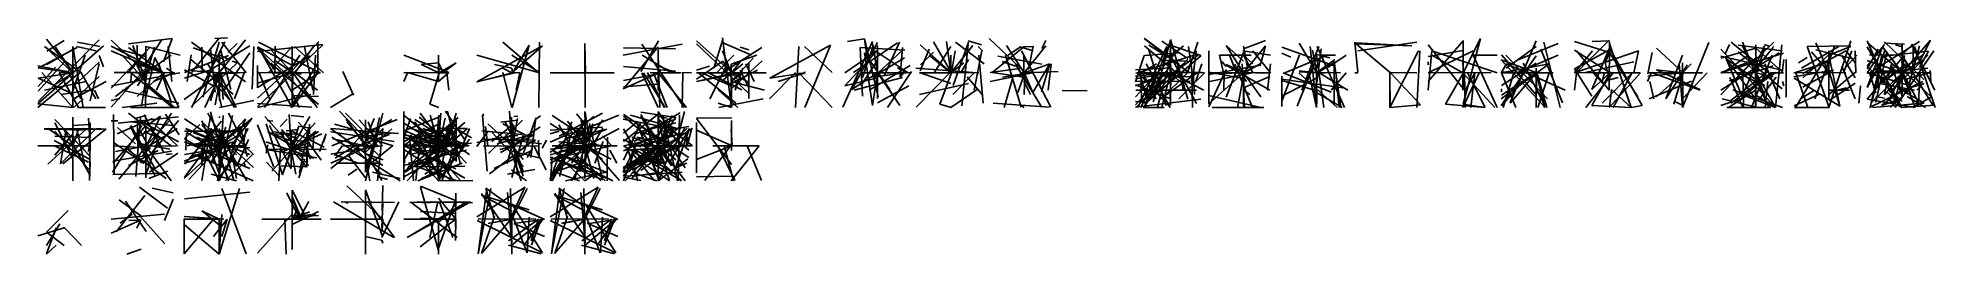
# Model space of a CAD drawing. Header units: metres. Extents: x 0 to 54.4, y -4.2 to 2.
import ezdxf

# ---------------------------------------------------------------- set-up
doc = ezdxf.new("R2010")
doc.units = ezdxf.units.M

msp = doc.modelspace()

# ---------------------------------------------------------------- linework, layer by layer
at = {"layer": 'MCD_Layer_0'}
for p, q in [((0.001892, 0.176788), (1.751892, 1.941589)), ((1.126862, 1.723999), (0.001923, 1.129578)), ((0.190399, 1.751862), (1.252991, 1.001923)), ((1, 1), (0.193604, 1.751862)), ((1.023438, 1), (0.25, 1.957581)), ((1, 1.664001), (0.251892, 1.237183)), ((0.751862, 1.920776), (0.251923, 1.621582)), ((0.501892, 1.735779), (1.001923, 1)), ((1, 1.023438), (1, 1.75)), ((1, 1.75), (1.299988, 0.005798)), ((1, 1.023438), (1, 1.75)), ((1.880768, 1.769989), (1.001923, 1)), ((1.105377, 1.751923), (1.665588, 1.626892)), ((1.129578, 1.880768), (1.769989, 1.751923)), ((3.226953, 1.741791), (2.098138, 0.55835)), ((2.101984, 1.930176), (3.098138, 0.998108)), ((3.598108, 0.990356), (2.101984, 1.764038)), ((2.227014, 1.695374), (3.098138, 1.467041)), ((2.596216, 1.719818), (3.602014, 0.997864)), ((2.598108, 1.83017), (3.848138, 1.981964)), ((3.098138, 0.760437), (2.723016, 1.779968)), ((2.846216, 1.211548), (2.848108, 1.785767)), ((3.096216, 1.248108), (3.538477, 1.9375)), ((3.096216, 1.021545), (3.096216, 1.748108)), ((3.096216, 1.748108), (4.080072, 1.5)), ((3.119653, 0.998108), (3.346216, 1.728638)), ((3.848108, 1.981964), (3.598108, 1.308044)), ((3.730463, 1.75), (3.841089, 0.750031)), ((5.196216, 1.992188), (4.399402, 1.005798)), ((5.355212, 1.884735), (4.399402, 0.001892)), ((4.404193, 1.880768), (5.953204, 0.736298)), ((5.211841, 1.444), (4.448108, 1.712982)), ((4.698077, 1.736786), (4.713733, 1.047974)), ((4.729358, 0.297577), (5.198077, 1.878418)), ((4.930591, 1.077576), (6.077014, 1.769989)), ((4.948047, 1.684174), (5.080951, 0.446381)), ((5.076984, 1.982574), (5.432513, 1.996765)), ((5.948047, 1.94339), (5.198138, 1)), ((5.273792, 1.880798), (5.966205, 1.001923)), ((5.713763, 1.84079), (5.448108, 1.576599)), ((6.192981, 1.751831), (6.139606, 0.533173)), ((6.294324, 0.025543), (8.171185, 1.799072)), ((6.294324, 1.719177), (6.796216, 1.081116)), ((6.296185, 1.738403), (7.300122, 1.211548)), ((6.296216, 1.719177), (7.296216, 0.800171)), ((8.171216, 1.812073), (6.296246, 1.607971)), ((6.675122, 1.230865), (6.296246, 1.716003)), ((6.319867, 1.876862), (8.093396, 1.001923)), ((7.294324, 1.75), (6.613904, 1.001892)), ((6.671216, 1.663666), (7.296246, 1)), ((6.794324, 1.004791), (6.800122, 1.76593)), ((7.294324, 1.061615), (8.050122, 1.897675)), ((7.294324, 1.023438), (7.294324, 1.75)), ((7.296246, 0.894775), (7.925031, 1.778076)), ((7.355939, 1.755798), (8.191998, 1.001923)), ((7.886182, 0.501923), (7.641522, 1.755798)), ((8.028729, 1.880798), (8.029797, 1.001923)), ((12.588647, 0.743988), (14.469415, 1.769989)), ((13.332635, 1.880768), (14.358636, 1.001923)), ((14.46554, 1.769989), (13.59057, 1)), ((14.088647, 1.791992), (13.594446, 0)), ((13.604272, 1), (14.088647, 1.791992)), ((14.38064, 1.876892), (14.358636, 0.001923)), ((15.686755, 1.839996), (15.692523, 0)), ((15.70238, 1), (15.686755, 1.839996)), ((18.472699, 1.814392), (16.784894, 1.501923)), ((16.786755, 0.535675), (17.786725, 1.744354)), ((18.284863, 1.687836), (16.786755, 1.712341)), ((17.790601, 1.914429), (17.290601, 1.039337)), ((18.529218, 0.001892), (17.320538, 1.814362)), ((17.786725, 1.660645), (17.786664, 0.972473)), ((19.906409, 1), (18.882971, 1.916809)), ((20.384833, 0.401581), (18.884833, 1.828796)), ((19.634863, 1.950378), (19.384863, 1.128784)), ((20.45896, 1.501923), (19.602972, 1.876862)), ((19.632971, 1.996765), (19.884863, 0)), ((20.759833, 1.72699), (19.634894, 1.003174)), ((20.134894, 1.731995), (20.384863, 1.653595)), ((22.731079, 1.792389), (20.982971, 0.839966)), ((21.725861, 0.005768), (21.821045, 1.751862)), ((21.981079, 1.75), (22.773468, 1.005798)), ((22.731079, 1.792389), (21.986877, 0)), ((23.079187, 0.013092), (23.934686, 1.892548)), ((24.073389, 1.638733), (23.13537, 1)), ((24.073389, 1.638733), (23.13537, 0.625)), ((23.215936, 1.89563), (23.70025, 1.97348)), ((24.075281, 1.869507), (23.340936, 0.520081)), ((24.647363, 1.859406), (23.383783, 1.003906)), ((23.645624, 0.329254), (23.57525, 1.720886)), ((23.575281, 1.720886), (24.856561, 1.650879)), ((23.643701, 0.863647), (23.95025, 1.774078)), ((23.700281, 1.97348), (24.090936, 0.308899)), ((23.704187, 1.97348), (23.794061, 1.2901)), ((23.954187, 1.774078), (23.794061, 1.2901)), ((23.934686, 1.838135), (24.079156, 0.998108)), ((23.950281, 1.774078), (24.075311, 0.998108)), ((23.954156, 1.774078), (24.075311, 0.998108)), ((24.073389, 1.021545), (24.073389, 1.779358)), ((24.096826, 0.998108), (24.792139, 1.650116)), ((24.276514, 0.927826), (24.703912, 1.880096)), ((24.796167, 1.718781), (24.725397, 0.878906)), ((26.200732, 1), (25.302295, 1.803986)), ((25.302295, 1.057587), (25.554187, 1.67218)), ((26.200732, 1), (25.677295, 1.884766)), ((26.177295, 1.75), (25.700488, 1.001862)), ((26.058093, 1.897369), (26.179218, 1)), ((26.804156, 1.781189), (26.179218, 1)), ((26.681873, 1.876923), (26.246082, 0.630798)), ((26.306873, 1.880798), (27.134479, 1.251923)), ((26.679187, 1.806793), (26.491718, 0.048798)), ((27.054034, 1.799988), (26.679218, 1.9104)), ((27.087695, 1.626862), (26.958484, 1.751923)), ((27.275403, 1.978485), (28.311932, 1.005768)), ((27.364941, 1.005798), (28.275403, 1.742188)), ((27.777295, 1.778778), (28.277325, 1)), ((27.824048, 1.505768), (28.179395, 1.74408)), ((28.16499, 1.74408), (28.534528, 1.630798)), ((28.275403, 1.742188), (28.534528, 1.755798)), ((28.90614, 1.769989), (28.277325, 1)), ((28.535138, 1.764862), (28.402295, 1.093597)), ((28.902295, 1.92099), (28.785138, 1.694458)), ((31.473541, 0.307098), (32.72348, 1.667877)), ((31.540375, 0.001892), (32.374634, 1.751862)), ((32.471619, 1.875), (31.716827, 0.005798)), ((31.72348, 1.981659), (32.973541, 1.027954)), ((32.971619, 0.718475), (31.727386, 1.772461)), ((32.721619, 1.241638), (31.727417, 1.981659)), ((31.852356, 1.79306), (32.473541, 1.404968)), ((31.852417, 1.653259), (32.348541, 0.056793)), ((32.473511, 1.932983), (31.977386, 0.166138)), ((32.223511, 1.904053), (32.973541, 1.411957)), ((32.223541, 1.356018), (32.727417, 1.667877)), ((32.471619, 1.787964), (33.348511, 1.493866)), ((32.487244, 1), (32.471619, 1.632751)), ((32.47348, 1.65152), (32.473511, 0.707123)), ((32.97348, 0.245972), (32.473511, 1.950073)), ((32.473511, 1.68457), (32.477356, 1)), ((32.84845, 1.772675), (32.473541, 1.459839)), ((32.477386, 1.915039), (32.477356, 0.612885)), ((33.259583, 1.876892), (32.965485, 1.001923)), ((33.139496, 0.751923), (32.988434, 1.755798)), ((34.069727, 1.779175), (34.571619, 1.335999)), ((34.071619, 1.778778), (34.571649, 1)), ((35.196588, 1.92099), (34.571649, 1.687195)), ((35.200464, 1.769989), (34.571649, 1)), ((34.571649, 1.757599), (34.696619, 1.093597)), ((35.069727, 1.266388), (35.200525, 1.769989)), ((37.169727, 1.201599), (35.673633, 1.72879)), ((36.169696, 1.847778), (36.669757, 1)), ((36.239429, 0.501892), (36.726215, 1.755798)), ((36.667834, 0), (36.480609, 1.751862)), ((36.548633, 1.642975), (36.669757, 1)), ((36.794727, 1.684601), (36.669757, 0.723175)), ((36.685443, 1.755768), (37.463824, 0.001923)), ((37.849927, 1.005798), (37.765942, 1.876923)), ((38.781567, 1), (37.765942, 1.855988)), ((37.765942, 1.823975), (39.39671, 1.769989)), ((39.392804, 1.769989), (37.767865, 1.855988)), ((39.535931, 1.876923), (37.849927, 1.630798)), ((39.86405, 1.803741), (40.869849, 0.544647)), ((39.865759, 1.465027), (40.865942, 1.639679)), ((40.865912, 1.912659), (39.869818, 0.74942)), ((40.865942, 0.103882), (41.369849, 1.981903)), ((41.365942, 1.981903), (40.865942, 1)), ((41.369849, 1.981903), (40.865942, 1)), ((40.869696, 1.927856), (40.869788, 0.524323)), ((42.962158, 1.75), (42.099854, 1.130798)), ((42.96405, 1.911865), (42.217896, 0.145874)), ((42.464081, 1.375397), (43.592957, 1.841919)), ((43.714081, 0.137695), (43.092957, 1.672729)), ((43.645874, 0.001923), (43.179962, 1.880798)), ((45.083704, 1), (44.060266, 1.651794)), ((44.062128, 1.895142), (45.062128, 1.575562)), ((44.062158, 1.108063), (45.062158, 1.652191)), ((45.060266, 1.9375), (44.122156, 1.005798)), ((44.562189, 0.521881), (45.066064, 1.704071)), ((45.066064, 1.918823), (44.566003, 1.89682)), ((45.060266, 0.546875), (45.061945, 1.885101)), ((45.062158, 1.839233), (45.691034, 0)), ((45.999689, 0.06189), (45.066064, 1.704071)), ((47.181812, 1), (46.408374, 1.703979)), ((47.160266, 0), (47.910297, 1.86319)), ((48.256482, 1.414001), (49.258344, 1.708069)), ((49.82478, 0), (48.258405, 1.673676)), ((48.383374, 1.5448), (48.508405, 1.808685)), ((48.554822, 1.876892), (49.632886, 1.001923)), ((48.595227, 0.751892), (49.776471, 1.876923)), ((48.758405, 1.786469), (50.01228, 1.628204)), ((48.883374, 1.879791), (49.508405, 0.364349)), ((48.883374, 1.765991), (49.258405, 1)), ((48.883405, 0.362823), (49.51228, 1.769012)), ((49.256482, 1.698822), (49.258344, 1.798645)), ((49.256482, 1.75), (49.29176, 1.005798)), ((49.758374, 1.720856), (49.258374, 1.119904)), ((50.008313, 1.035278), (49.26228, 1.701416)), ((49.279919, 1), (49.506482, 1.690308)), ((49.506482, 1.806488), (49.63728, 1.763611)), ((49.751691, 1.751923), (49.76936, 1.755798)), ((50.006482, 1.799896), (49.820874, 0)), ((51.637579, 1.751923), (50.566565, 1.126862)), ((50.72959, 1.75238), (51.985388, 1.769989)), ((50.731512, 1.75238), (51.360388, 0)), ((51.519965, 1.751923), (50.950568, 0.251862)), ((50.97959, 1.657166), (51.981482, 1.416992)), ((50.981482, 1.855774), (51.356512, 1)), ((51.35459, 1.5), (51.981757, 1.751862)), ((51.356482, 0), (51.981512, 1.911591)), ((53.476135, 1), (52.452698, 1.865479)), ((52.45459, 1.191254), (52.95459, 1.807281)), ((52.770996, 1.196198), (52.45462, 1.91748)), ((52.45462, 0.572998), (52.892059, 1.743195)), ((52.76709, 1.196198), (52.45462, 1.740082)), ((52.45462, 1.112885), (52.76709, 1.671997)), ((53.95459, 1.898499), (52.51709, 1)), ((52.95459, 1.639862), (52.583496, 0.150818)), ((52.895966, 1.743195), (53.45462, 1)), ((52.95459, 1.881683), (54.07959, 0.802826)), ((52.95462, 1.843079), (53.520996, 1.822815)), ((52.95462, 1.639862), (53.145996, 1.424591)), ((53.270905, 1.799988), (53.45462, 1.743591)), ((53.476135, 1), (53.452698, 1.830505)), ((53.452698, 1.5), (53.765381, 1.818298)), ((54.26709, 1.937805), (53.45462, 1)), ((53.458435, 0.382202), (53.458466, 1.838623)), ((53.95459, 1.775085), (53.583496, 0.384033)), ((53.729584, 1.814392), (54.390503, 0.501923)), ((53.76474, 1.001892), (53.772003, 1.751892)), ((54.400757, 0.001892), (53.806976, 1.755798)), ((53.95462, 1.312683), (54.270996, 1.937805)), ((1.023438, 1), (0, 1.199982)), ((0.5, 1.163177), (0.001892, 0.609589)), ((0.001892, 1.135986), (1.001892, 1)), ((0.001923, 0.475189), (0.751862, 1.299774)), ((1.349579, 1.501923), (0.963196, 0.376862)), ((1, 1.023438), (1, 1.25)), ((1.001862, 1.12561), (1.251892, 1.153595)), ((1.005798, 0.604004), (1.751892, 1.299988)), ((1.5, 0.190399), (1.751862, 1.252991)), ((1.751923, 1.494385), (1.876892, 1.169189)), ((3.101953, 1.142639), (2.101892, 0.012756)), ((2.101984, 1.625977), (3.598138, 0.990356)), ((3.096216, 0.748108), (2.419855, 1.503906)), ((2.601953, 1.023224), (3.098108, 1.587402)), ((2.846216, 1.211548), (3.098108, 0.696381)), ((3.565149, 1.003906), (2.853693, 1.249969)), ((3.096216, 1.498108), (3.088464, 0.003876)), ((3.817926, 1.503906), (3.095972, 1)), ((3.096216, 1.021545), (3.096216, 1.498108)), ((3.096216, 1.248108), (3.538477, 1)), ((3.348047, 1.440369), (3.098108, 0.293274)), ((3.348138, 1.440369), (4.035608, 0.003235)), ((3.463678, 1.250031), (3.826746, 0.128906)), ((3.878076, 1.000031), (3.68551, 1.128845)), ((5.461841, 1.489594), (4.198108, 1.009186)), ((4.274585, 0.751892), (4.39339, 1.517517)), ((5.597614, 0.384735), (4.381793, 1.376892)), ((4.448108, 0.080383), (5.713733, 1.280792)), ((5.283405, 1.11908), (4.655414, 0.501831)), ((5.633807, 0.001892), (4.861407, 1.267517)), ((5.196216, 1.023438), (5.196216, 1.515625)), ((5.196216, 1.515625), (5.477008, 1.376892)), ((5.196216, 1.023438), (5.196216, 1.234375)), ((5.211841, 1.444), (5.198108, 1.14801)), ((5.526813, 0.517548), (5.244189, 1.626892)), ((6.073077, 1.566589), (5.315326, 0.459198)), ((5.713763, 1.280792), (5.573108, 1.330597)), ((6.296185, 0.563873), (6.296185, 1.205566)), ((6.296216, 0.576019), (7.800092, 1.488342)), ((7.294324, 0), (6.415875, 1.564362)), ((7.505872, 1.501892), (6.499524, 0.005798)), ((6.675122, 1.275665), (8.046246, 0.093597)), ((7.317761, 1), (6.794324, 1.347198)), ((8.010327, 1.255798), (7.255292, 0.001892)), ((7.902295, 0.376892), (7.95799, 1.501923)), ((10.49054, 1.501923), (11.778534, 1.005798)), ((11.49054, 1.287994), (10.992432, 1.233978)), ((10.996338, 1.233978), (11.492462, 1)), ((11.49054, 1.015625), (11.49054, 1.5)), ((11.49054, 1.287994), (11.492432, 1)), ((11.49054, 1.287994), (11.617432, 1.003998)), ((11.49054, 1), (11.778534, 1.126892)), ((11.506165, 1), (11.99054, 1.287994)), ((11.621338, 1.003998), (11.992462, 1.287994)), ((12.588647, 1.501923), (14.38064, 1.001892)), ((13.09054, 1.233978), (13.59057, 1.127991)), ((13.332635, 1.130768), (13.592645, 1.001923)), ((13.588647, 1.5), (14.38064, 1.005798)), ((13.604272, 1), (13.588647, 1.127991)), ((18.286725, 1.04895), (16.790662, 1.176331)), ((18.146619, 1.005798), (17.33009, 1.501831)), ((17.784863, 1.631409), (17.786725, 1.001953)), ((17.784863, 1.5), (17.833813, 0.005798)), ((17.784863, 1.5), (17.786298, 1.001892)), ((18.286725, 1.001434), (17.786755, 1.198181)), ((19.259833, 1.186981), (18.884894, 1.071991)), ((18.888739, 0.814392), (19.634863, 1.33197)), ((19.265356, 0.251862), (19.772955, 1.251892)), ((19.957373, 1.501892), (19.454565, 1.001892)), ((20.214941, 1.255798), (19.602972, 0.751892)), ((19.882971, 1), (19.630194, 1.626831)), ((19.898596, 1), (19.632971, 1.33197)), ((19.882971, 1.25), (20.614966, 1.501892)), ((19.882971, 1.023438), (19.882971, 1.25)), ((19.884863, 1), (20.132971, 1.309601)), ((19.884894, 0.747223), (20.509802, 1.422394)), ((19.884894, 0.536255), (20.763678, 1.34259)), ((20.01377, 1.110199), (19.884894, 1)), ((20.214941, 1.130798), (19.99317, 0.501923)), ((20.536566, 0.751923), (20.303748, 1.251892)), ((20.384833, 1.284393), (20.384894, 0.257599)), ((24.073389, 1.357483), (23.595392, 0.628906)), ((24.432764, 0.520111), (23.704187, 1.572083)), ((23.932764, 0.060089), (23.704187, 1.572083)), ((23.839868, 0.503845), (25.007166, 1.203156)), ((23.937402, 0.878876), (24.849359, 1.429718)), ((24.003107, 1.628632), (24.955377, 1.000031)), ((24.647363, 1.140656), (24.913324, 0.999969)), ((25.177295, 1.126923), (26.804492, 1.005798)), ((25.304218, 1.225586), (25.679187, 1.590576)), ((25.554187, 1.504578), (26.179218, 1)), ((26.177295, 1.023438), (26.177295, 1.5)), ((26.177295, 1.015625), (26.177295, 1.375)), ((26.552295, 1.287994), (26.183093, 1)), ((26.183093, 1), (26.552295, 1.287994)), ((26.19292, 1), (26.302295, 1.627197)), ((26.681873, 1.376923), (26.465289, 1.001892)), ((26.84267, 0.501923), (27.062061, 1.630768)), ((27.100879, 0.126923), (26.981281, 1.501892)), ((28.152264, 1.119171), (27.300763, 1.00824)), ((28.785138, 1.24646), (27.527295, 1.476379)), ((28.035138, 1.185638), (27.652295, 1.321777)), ((28.195782, 0.009705), (27.742719, 1.501862)), ((28.775403, 0.026825), (28.027295, 1.245972)), ((28.201276, 1.630737), (29.045392, 0.009735)), ((28.275403, 1.023438), (28.275403, 1.507812)), ((28.291028, 1), (29.01759, 1.259125)), ((29.01759, 1.259125), (28.531201, 0.429596)), ((28.781171, 0.448395), (29.019482, 1.259125)), ((28.969861, 0.501892), (29.054181, 1.251923)), ((31.471619, 0.735901), (31.72348, 1.494659)), ((31.47348, 0.078308), (32.47348, 1.182739)), ((32.473511, 1.136841), (31.477417, 1.0867)), ((31.526398, 1.001892), (33.156189, 1.505737)), ((31.643188, 1.001892), (32.077057, 1.251862)), ((31.694092, 0.380768), (33.264679, 1.501923)), ((31.727417, 1.494659), (32.723541, 1.570435)), ((32.471619, 0), (31.778717, 1.251862)), ((31.84848, 0.197601), (32.977417, 1.387512)), ((33.352417, 1.493866), (31.848541, 0.197601)), ((32.473541, 1.404968), (32.102386, 0.015015)), ((32.221619, 1.356018), (32.977417, 1.328308)), ((32.471619, 1.023438), (32.471619, 1.5)), ((32.495056, 1), (32.471619, 1.404968)), ((32.495056, 1), (32.471619, 1.404968)), ((32.471619, 0.75), (32.827637, 1.255798)), ((32.471619, 1.023438), (32.471619, 1.25)), ((32.477417, 1.182739), (32.47345, 1)), ((32.47348, 0.245178), (32.473511, 1.255676)), ((32.47348, 0.782318), (32.47348, 1.111664)), ((32.473511, 1.477173), (33.22345, 0.11557)), ((32.477295, 1.199158), (32.473511, 0.09024)), ((33.139496, 1.001923), (33.209045, 1.626862)), ((33.202057, 0.755798), (33.375671, 1.251923)), ((33.571588, 1.630585), (33.571649, 0.099182)), ((34.071619, 1.088776), (33.571619, 0.023987)), ((33.571649, 0.945587), (35.071588, 1.213593)), ((33.999323, 1.001892), (33.880151, 1.505768)), ((34.785699, 1.501892), (33.883722, 1.501892)), ((34.071649, 1.177582), (33.946619, 1.321777)), ((34.585352, 1), (34.069727, 1.237579)), ((34.071558, 0.304779), (34.571619, 1.580811)), ((35.321619, 0.504791), (34.071619, 1.215973)), ((34.3677, 1.001892), (34.164941, 1.501862)), ((34.819727, 0.023193), (34.321619, 1.245972)), ((34.528101, 1.251831), (34.600122, 0.001923)), ((34.553796, 1.630737), (35.339716, 1.501923)), ((34.569727, 1.5), (34.836115, 1.255798)), ((34.569727, 1.5), (34.836115, 1.005798)), ((34.593164, 1), (35.069727, 1.266388)), ((34.836115, 1.630798), (35.339716, 1.001923)), ((35.256921, 0.501892), (35.348505, 1.251923)), ((35.923633, 1.444183), (35.669757, 1.557587)), ((35.669757, 0.187195), (36.173602, 1.517578)), ((36.964618, 1.501892), (35.75423, 1.001892)), ((36.667834, 1.417603), (36.107196, 0.038879)), ((36.667834, 1.5), (36.869434, 0.005798)), ((36.667834, 1), (37.191058, 1.380768)), ((36.667834, 1.131195), (36.669727, 1.238434)), ((36.669757, 1.523224), (37.048602, 1.427795)), ((36.691272, 1), (37.167834, 1.293579)), ((36.778217, 1.501892), (37.212634, 1.501892)), ((37.51723, 1.501923), (36.961414, 1.126892)), ((37.167834, 1.296783), (37.169727, 0.086395)), ((37.169757, 1.326385), (37.357227, 0.00589)), ((38.765942, 0), (39.589917, 1.630768)), ((39.535931, 0.001923), (39.62193, 1.626862)), ((41.151801, 1.630798), (39.864081, 1.001923)), ((39.864081, 0.501923), (39.968146, 1.626892)), ((39.869849, 1.310699), (39.865942, 1.225342)), ((41.845953, 1.001892), (39.967932, 1.630798)), ((40.86405, 1), (39.967932, 1.505798)), ((40.879675, 1), (40.86405, 1.288239)), ((40.865912, 1.3125), (40.865759, 0.925781)), ((41.151801, 1.505798), (41.845953, 0.001892)), ((41.152289, 1.501892), (41.845953, 1.501892)), ((41.962158, 0.061951), (42.96402, 1.486908)), ((42.977783, 1), (41.962158, 1.371765)), ((41.962158, 1.371399), (43.217957, 0.000061)), ((43.333557, 1.255798), (41.962219, 1.001923)), ((43.333923, 1.251892), (41.962219, 0.251923)), ((42.108032, 1.251892), (41.962219, 1.001923)), ((41.96405, 0.633148), (42.96402, 1.27652)), ((41.967896, 1.509369), (42.96405, 0.368164)), ((43.283966, 0.255798), (42.089996, 1.501892)), ((43.798462, 0.501923), (42.108246, 1.255798)), ((43.597565, 1.505798), (42.40921, 1.001892)), ((43.21405, 0.064911), (42.592957, 1.272705)), ((42.967834, 0.407562), (42.96402, 1.134888)), ((44.582361, 1.626892), (44.060266, 1.001923)), ((45.901025, 1.626862), (44.060266, 1.001923)), ((44.562128, 0.329956), (44.062128, 1.108063)), ((45.060266, 0.5), (44.122339, 1.626892)), ((45.764337, 1.314392), (44.370966, 1.005798)), ((45.066064, 1.575562), (44.937097, 1.291779)), ((45.066064, 0.792145), (44.937128, 1.291779)), ((45.062158, 1.575562), (45.874597, 0.310883)), ((45.764337, 1.001892), (45.901025, 1.626862)), ((46.160297, 0.967987), (46.289142, 1.576782)), ((47.158374, 1.5), (46.678363, 0.255768)), ((46.678363, 0.251862), (47.246356, 1.126923)), ((47.158374, 0.005524), (47.059558, 1.251892)), ((47.158374, 1), (47.158374, 1.130524)), ((47.160266, 1), (47.408374, 1.254395)), ((47.160297, 1.287201), (47.164172, 0)), ((47.160297, 1), (47.288898, 1.224396)), ((49.930157, 1.568298), (48.256482, 0.501923)), ((50.056378, 1.564392), (48.256482, 1.001923)), ((48.258374, 0.363617), (49.258374, 1.436707)), ((50.01225, 1.077606), (48.258405, 1.472351)), ((49.256482, 1.375), (48.266522, 1.005798)), ((48.321698, 1.001892), (49.055615, 1.505737)), ((48.881482, 0.295624), (48.38728, 1.4422)), ((49.256482, 0.25), (48.428418, 1.376892)), ((48.440503, 1.380798), (49.520093, 0.626923)), ((49.758374, 1.199097), (48.508374, 0.770813)), ((49.256482, 0.625), (48.619305, 1.255798)), ((50.01225, 0.538818), (48.758374, 1.603271)), ((49.279919, 1), (49.006482, 1.268066)), ((49.728833, 1.505768), (49.141309, 0.001892)), ((49.256482, 1.023438), (49.256482, 1.25)), ((49.515668, 1.251923), (49.94679, 0.251892)), ((49.957898, 1.255737), (49.917371, 1.005798)), ((50.06297, 1.380798), (50.020093, 1.001923)), ((50.131482, 0.29834), (50.133374, 1.376404)), ((51.194556, 1.314362), (50.394385, 0.001892)), ((51.35459, 1.3125), (50.394385, 1.005798)), ((50.731512, 1.439575), (50.481482, 1.280182)), ((50.606482, 0.85199), (51.360358, 1.526398)), ((51.856451, 1.627991), (50.606512, 0.981567)), ((51.378027, 1), (50.85459, 1.595154)), ((51.239417, 1.130737), (51.431189, 1.001923)), ((51.35459, 1.023438), (51.35459, 1.625)), ((51.35459, 1.015625), (51.35459, 1.3125)), ((51.35459, 1.023438), (51.35459, 1.25)), ((51.66709, 0.039795), (51.360388, 1.456024)), ((51.731451, 1.489594), (52.106512, 0.853577)), ((52.110388, 0.247986), (51.731482, 1.186798)), ((52.011755, 1.626892), (51.771582, 1.001923)), ((51.810614, 1.126862), (52.156592, 1.505798)), ((51.856512, 1.627167), (52.106451, 1.28299)), ((52.10697, 1.630798), (52.124579, 1.001923)), ((53.476135, 1), (52.452698, 1.354279)), ((52.45462, 0.238037), (53.51709, 1.498016)), ((52.708618, 1.380798), (52.456726, 1.001892)), ((52.458496, 1.191254), (53.45459, 0.177948)), ((53.45462, 1.506287), (52.520996, 1.513)), ((52.870422, 1.501862), (52.538239, 0.005798)), ((52.630646, 0.568298), (54.054291, 1.501923)), ((53.452698, 0), (52.690735, 1.376892)), ((52.70462, 0.160034), (53.01709, 1.601593)), ((52.787445, 0.505798), (52.727509, 1.251892)), ((54.19278, 1.126892), (52.836731, 1.001892)), ((53.57251, 1.251923), (52.839844, 0.693298)), ((54.20459, 1.616058), (52.95459, 1.471283)), ((53.14209, 1.232391), (52.95462, 0.399231)), ((53.09729, 0.443268), (54.195892, 1.501923)), ((53.14209, 1.424591), (53.45462, 1)), ((53.145996, 1.232391), (53.45462, 0.334747)), ((54.370178, 1.630798), (53.255524, 0.001892)), ((53.452698, 1.5), (53.765381, 1.005798)), ((53.452698, 1.5), (54.351196, 0.064392)), ((53.476135, 1), (53.452698, 1.319305)), ((53.476135, 1), (53.452698, 1.119629)), ((53.476135, 1), (53.452698, 1.119629)), ((53.454559, 1.603638), (53.454559, 0.710541)), ((53.520996, 1.498016), (53.45462, 1)), ((53.958405, 1.312683), (53.458496, 0.990967)), ((54.208496, 1.616058), (53.95459, 1.147888)), ((0, 0.001923), (1.199982, 1.005768)), ((0, 0.109985), (1.005798, 1)), ((0.005676, 0.839996), (1.001862, 0.398407)), ((0.005798, 0.839996), (1.001862, 1)), ((1, 0), (0.109985, 1.005798)), ((1.379181, 0.751892), (0.189575, 0.501892)), ((1.023438, 1), (0.5, 0.67038)), ((0.604004, 1.001892), (1, 1.007812)), ((1.163177, 0.001892), (0.609589, 1.001892)), ((0.839996, 1.001862), (1, 1.007812)), ((0.892792, 1.001892), (1.231995, 0.255768)), ((1, 1.039062), (1.003906, 1)), ((1, 1.007812), (1, 1.039062)), ((1, 1.039062), (1.003906, 1)), ((1, 1.039062), (1.003906, 1)), ((1, 1.007812), (1, 1.039062)), ((1, 1.039062), (1.003906, 1)), ((1, 1.023438), (1, 0.25)), ((1.039062, 1.003906), (1, 1.023438)), ((1, 1.007812), (1, 1.023438)), ((1, 1.023438), (1.003906, 1)), ((1.039062, 1.003906), (1, 1.023438)), ((1, 1.007812), (1, 1.023438)), ((1.023438, 1.003906), (1, 1.015625)), ((1, 1.015625), (1, 0)), ((1.001892, 1), (1.007812, 1)), ((1.001892, 0.193604), (1.751862, 0.892792)), ((1.001923, 1), (1.007812, 1)), ((1.001923, 1), (1.007812, 1)), ((1.001923, 1), (1.007812, 1)), ((1.003906, 1), (1.023438, 1)), ((1.003906, 1), (1.015625, 1)), ((1.007812, 1), (1.039062, 1.003906)), ((1.021393, 0.251923), (1.957581, 0.751892)), ((1.664001, 0.251892), (1.237183, 1.001923)), ((2.110864, 0.628876), (4.068475, 1.000031)), ((2.187952, 1.003845), (2.863672, 1.003845)), ((3.111841, 0.998108), (2.221216, 0.321625)), ((2.651666, 1.003876), (3.182336, 0.999969)), ((3.862146, 0), (2.656458, 1.003876)), ((2.686334, 0.999969), (2.660089, 0.749969)), ((3.309656, 1), (2.794489, 0.999969)), ((2.848108, 0.321747), (3.602014, 0.997864)), ((3.096216, 0.998108), (2.858545, 0.624908)), ((2.973077, 0.046814), (3.098108, 0.805603)), ((3.096216, 1.00592), (3.096216, 1.03717)), ((3.096216, 1.00592), (3.096216, 1.03717)), ((3.096216, 1.03717), (3.100122, 0.998108)), ((3.096216, 1.03717), (3.100122, 0.998108)), ((3.135278, 1.002014), (3.096216, 1.021545)), ((3.135278, 1.002014), (3.096216, 1.021545)), ((3.135278, 1.002014), (3.096216, 1.021545)), ((3.096216, 1.021545), (3.096216, 0.998108)), ((3.240747, 1.003784), (3.096216, 1.00592)), ((3.793481, 1.000031), (3.096216, 1.00592)), ((3.928278, 1.000031), (3.096216, 1.00592)), ((3.839899, 1.000031), (3.096216, 1.00592)), ((3.121332, 1), (3.096216, 1.00592)), ((3.119653, 0.998108), (3.096216, 0.765564)), ((3.101984, 1.084229), (3.098077, 0.998108)), ((3.101953, 0.869171), (3.098077, 0.760437)), ((3.098108, 0.998108), (3.104028, 0.998108)), ((3.098108, 0.998108), (3.104028, 0.998108)), ((3.098138, 0.998108), (3.104028, 0.998108)), ((3.098138, 0.697052), (3.910577, 0.015137)), ((3.100122, 0.998108), (3.119653, 0.998108)), ((3.100122, 0.998108), (3.119653, 0.998108)), ((3.100122, 0.998108), (3.119653, 0.998108)), ((3.100122, 0.998108), (3.119653, 0.998108)), ((3.100122, 0.998108), (3.119653, 0.998108)), ((3.104028, 0.998108), (3.135278, 1.002014)), ((3.104028, 0.998108), (3.135278, 1.002014)), ((3.104028, 0.998108), (3.135278, 1.002014)), ((3.104028, 0.998108), (3.135278, 1.002014)), ((3.104028, 0.998108), (3.135278, 1.002014)), ((3.309656, 0.75), (3.883875, 1.000031)), ((3.625146, 1.003906), (3.3995, 0.500031)), ((4.196216, 0.236298), (5.253802, 1.005798)), ((5.08089, 0.593597), (4.201953, 1.087189)), ((4.930591, 1.077576), (4.202014, 0.839996)), ((5.219653, 1), (4.430591, 1.057587)), ((5.211841, 1), (4.430591, 1.057587)), ((5.196216, 0.882812), (4.789813, 0.005737)), ((4.948108, 0.197174), (5.198108, 1)), ((5.007495, 0.947144), (5.882587, 1.005768)), ((5.273792, 0.005798), (5.036212, 1.001862)), ((5.682605, 0.005798), (5.036212, 0.736237)), ((5.198108, 0.682007), (5.08092, 0.078369)), ((5.196216, 1.039062), (5.200122, 1)), ((5.196216, 1.007812), (5.196216, 1.039062)), ((5.196216, 1.039062), (5.200122, 1)), ((5.196216, 1.007812), (5.196216, 1.039062)), ((5.196216, 1.039062), (5.200122, 1)), ((5.196216, 1.039062), (5.200122, 1)), ((5.235278, 1.003906), (5.196216, 1.023438)), ((5.196216, 1.023438), (5.196216, 0.882812)), ((5.235278, 1.003906), (5.196216, 1.023438)), ((5.196216, 1.023438), (5.200122, 1)), ((5.196216, 1.023438), (5.196216, 0.882812)), ((5.219653, 1.003906), (5.196216, 1.015625)), ((5.933002, 1.001892), (5.196216, 1.007812)), ((5.762805, 1.001923), (5.196216, 1.007812)), ((5.202014, 1), (5.196216, 1)), ((5.198047, 1), (5.204028, 1)), ((5.198108, 1), (5.204028, 1)), ((5.198138, 1), (5.204028, 1)), ((5.198138, 1), (5.204028, 1)), ((5.198138, 1), (5.204028, 1)), ((5.198138, 1), (5.204028, 1)), ((5.200122, 1), (5.219653, 1)), ((5.200122, 1), (5.219653, 1)), ((5.200122, 1), (5.211841, 1)), ((5.204028, 1), (5.219653, 1.003906)), ((5.204028, 1), (5.235278, 1.003906)), ((5.204028, 1), (5.235278, 1.003906)), ((5.219653, 1), (5.204028, 0.201599)), ((5.685809, 0.001892), (5.205402, 1.001923)), ((5.309863, 0.236206), (5.253802, 1.005798)), ((5.640216, 1.001892), (5.344226, 1.001892)), ((5.640216, 0.251892), (5.909198, 1.001923)), ((6.296216, 0.698273), (7.296185, 1)), ((7.050122, 0.963348), (6.296216, 0.269592)), ((6.32475, 1.005768), (8.078992, 1.001831)), ((6.63902, 0.251862), (6.339093, 1.001892)), ((6.589246, 1.005707), (7.294324, 1.007812)), ((7.165387, 1.001862), (6.778699, 1.001801)), ((6.865552, 1.005768), (7.380475, 1.001862)), ((7.49989, 0.001892), (6.992596, 1.001862)), ((7.257672, 1.001892), (7.294324, 1.007812)), ((7.294324, 0.571228), (7.300092, 1.086151)), ((7.294324, 1.039062), (7.29823, 1)), ((7.294324, 1.039062), (7.29823, 1)), ((7.294324, 1.007812), (7.294324, 1.039062)), ((7.294324, 1.039062), (7.29823, 1)), ((7.294324, 1.007812), (7.294324, 1.039062)), ((7.294324, 1.039062), (7.29823, 1)), ((7.294324, 1.023438), (7.294324, 1)), ((7.294324, 1.023438), (7.29823, 1)), ((7.294324, 1.023438), (7.294324, 0)), ((7.333386, 1.003906), (7.294324, 1.023438)), ((7.294324, 1.023438), (7.294324, 0)), ((7.333386, 1.003906), (7.294324, 1.023438)), ((7.294324, 1.023438), (7.294324, 0)), ((7.294324, 1.007812), (7.294324, 1.023438)), ((7.317761, 1.003906), (7.294324, 1.015625)), ((8.106396, 1.001923), (7.294324, 1.007812)), ((7.294324, 0), (8.032727, 1.005798)), ((7.294324, 0), (8.013501, 1.001892)), ((7.317761, 1), (7.294324, 0.484375)), ((7.296185, 1), (7.302136, 1)), ((7.296185, 0.091675), (7.300061, 0.830505)), ((7.296216, 1), (7.302136, 1)), ((7.550122, 0.960968), (7.296216, 1)), ((7.296216, 1), (7.302136, 1)), ((7.296216, 0.294922), (7.300031, 0.683167)), ((7.296246, 1), (7.302136, 1)), ((7.296246, 1), (7.302136, 1)), ((7.29823, 1), (7.317761, 1)), ((7.29823, 1), (7.317761, 1)), ((7.299115, 0.505798), (8.060254, 1.001892)), ((7.302136, 1), (7.333386, 1.003906)), ((7.302136, 1), (7.333386, 1.003906)), ((8.012799, 0.001923), (7.310315, 0.755798)), ((7.31947, 1.001892), (8.009778, 0.005737)), ((8.013501, 0.501892), (7.375439, 1.001892)), ((8.743994, 1.036316), (9.048712, 0.362061)), ((10.49054, 1.001923), (11.49054, 1.007812)), ((10.49054, 0.751923), (10.594513, 1.001892)), ((11.49054, 0.75), (10.594513, 1.005798)), ((11.506165, 1), (11.24054, 0.103973)), ((11.49054, 1.023438), (11.494446, 1)), ((11.49054, 1.007812), (11.49054, 1.023438)), ((11.49054, 1.023438), (11.494446, 1)), ((11.513977, 1.003906), (11.49054, 1.015625)), ((11.49054, 1.015625), (11.49054, 0.75)), ((11.513977, 1.003906), (11.49054, 1.015625)), ((11.494537, 1.001923), (11.49054, 1.007812)), ((11.778534, 1.005798), (11.49054, 0.75)), ((11.778534, 1.001892), (11.49054, 1)), ((11.496338, 1), (11.49054, 1)), ((11.492462, 1), (11.498352, 1)), ((11.492462, 1), (11.498352, 1)), ((11.494446, 1), (11.506165, 1)), ((11.498352, 1), (11.513977, 1.003906)), ((11.498352, 1), (11.513977, 1.003906)), ((11.778534, 0.505798), (11.724518, 1.001923)), ((11.778534, 0.501892), (11.724518, 1.001923)), ((12.588647, 0.743988), (13.719415, 1.003998)), ((12.59057, 0.743988), (13.594415, 1)), ((13.588647, 0), (13.332635, 1.005768)), ((13.588647, 1.023438), (13.592554, 1)), ((13.588647, 1.007812), (13.588647, 1.023438)), ((13.612085, 1.003906), (13.588647, 1.015625)), ((13.588647, 1.015625), (13.588647, 1)), ((13.612085, 1.003906), (13.588647, 1.015625)), ((13.822626, 1.001923), (13.588647, 1.007812)), ((13.59057, 1), (13.59646, 1)), ((13.59057, 1), (13.59646, 1)), ((13.592554, 1), (13.604272, 1)), ((13.59646, 1), (13.612085, 1.003906)), ((13.59646, 1), (13.612085, 1.003906)), ((13.822626, 1.001923), (13.716638, 0.501892)), ((14.686755, 1.001923), (16.526752, 1.001862)), ((15.686755, 1.023438), (15.690662, 1)), ((15.686755, 1), (16.526752, 1.005768)), ((16.526752, 1.005768), (15.686755, 1)), ((16.526752, 1.001862), (15.686755, 1)), ((15.688617, 1), (15.686755, 1)), ((15.688678, 1), (15.694568, 1)), ((15.694568, 1), (15.710193, 1.003906)), ((17.800488, 1), (16.784863, 0.535675)), ((16.790601, 0.600677), (17.786725, 0.675537)), ((16.790631, 0.773499), (17.786725, 0.972473)), ((17.784863, 0), (17.320538, 1.001862)), ((17.983044, 0.001862), (17.365338, 1.001862)), ((17.961194, 0.001892), (17.477979, 1.005768)), ((17.558362, 1.001862), (17.784863, 1.007812)), ((18.038647, 0.001862), (17.652753, 1.001862)), ((17.784863, 1.039062), (17.78877, 1)), ((17.784863, 1.039062), (17.78877, 1)), ((17.784863, 1.023438), (17.784863, 1)), ((17.784863, 1.023438), (17.78877, 1)), ((17.784863, 1.023438), (17.784863, 0.5)), ((18.445508, 1.001801), (17.784863, 1.007812)), ((17.786725, 1), (17.792676, 1)), ((17.786755, 1), (17.792676, 1)), ((17.786755, 1), (17.792676, 1)), ((18.599255, 0.000031), (17.786786, 1)), ((18.416272, 1.001862), (17.786816, 1.001892)), ((17.78877, 1), (17.808301, 1)), ((17.78877, 1), (17.808301, 1)), ((17.792676, 1), (17.823926, 1.003906)), ((17.792676, 1), (17.808301, 1.003906)), ((17.792676, 1), (17.823926, 1.003906)), ((18.472699, 0.001892), (18.497205, 1.001892)), ((18.473004, 1.005798), (18.738263, 1.001862)), ((18.882971, 0.751923), (20.214941, 1.005798)), ((20.879736, 1.001892), (18.882971, 1.001923)), ((19.958167, 1.001892), (18.882971, 0.751923)), ((20.011755, 0.126892), (18.940955, 1.001892)), ((19.882971, 0.625), (19.008948, 1.005798)), ((19.23017, 1.001892), (20.188696, 0.505737)), ((19.958167, 1.001892), (19.574194, 1.001862)), ((19.882971, 1.007812), (19.882971, 1.039062)), ((19.882971, 1.039062), (19.886877, 1)), ((19.882971, 1.007812), (19.882971, 1.039062)), ((19.882971, 1.039062), (19.886877, 1)), ((19.882971, 1.023438), (19.886877, 1)), ((19.922034, 1.003906), (19.882971, 1.023438)), ((19.882971, 1.023438), (19.882971, 0)), ((19.882971, 1.023438), (19.886877, 1)), ((19.922034, 1.003906), (19.882971, 1.023438)), ((19.882971, 1.007812), (19.882971, 1.023438)), ((19.882971, 1.015625), (19.882971, 0.75)), ((20.609961, 1.001923), (19.882971, 1.007812)), ((20.167365, 1.001923), (19.882971, 1.007812)), ((19.882971, 1), (19.882971, 1.007812)), ((20.192572, 1.001892), (19.882971, 0.75)), ((19.884863, 1), (19.882971, 1)), ((19.882971, 0.75), (20.83335, 0.501892)), ((20.632971, 1.075195), (19.884863, 0.691223)), ((19.884863, 0), (19.884894, 1)), ((19.884863, 1), (19.890784, 1)), ((19.884863, 1), (19.890784, 1)), ((20.13877, 0.720001), (19.884863, 1)), ((19.884894, 1), (19.890784, 1)), ((19.884894, 1), (19.890784, 1)), ((19.886877, 1), (19.906409, 1)), ((19.886877, 1), (19.906409, 1)), ((19.886877, 1), (19.906409, 1)), ((19.886877, 1), (19.898596, 1)), ((19.890784, 1), (19.922034, 1.003906)), ((19.890784, 1), (19.906409, 1.003906)), ((19.890784, 1), (19.922034, 1.003906)), ((19.906409, 1), (20.382971, 0.720001)), ((20.132971, 1.074402), (20.384863, 0.571594)), ((20.981079, 0.251923), (21.725861, 1.005768)), ((20.986847, 0.839966), (21.982941, 1)), ((21.996704, 1), (21.231079, 0.744781)), ((22.773468, 0.001892), (21.821045, 1.001862)), ((21.981079, 1.023438), (21.984985, 1)), ((22.004517, 1.003906), (21.981079, 1.015625)), ((21.981079, 1), (21.988892, 1)), ((21.983002, 1), (21.988892, 1)), ((21.984985, 1), (21.996704, 1)), ((21.988892, 1), (22.004517, 1.003906)), ((24.073389, 0.857483), (23.13537, 0.628906)), ((23.339014, 0.520081), (24.075281, 0.998108)), ((23.403009, 0.503876), (24.796167, 0.859406)), ((23.595361, 1), (24.073389, 0.998108)), ((23.932764, 0.060089), (24.079187, 0.998108)), ((24.079187, 0.998108), (23.932764, 0.060089)), ((23.938928, 0.874969), (24.849359, 1.000031)), ((24.073389, 1.03717), (24.077295, 0.998108)), ((24.073389, 1.03717), (24.077295, 0.998108)), ((24.073389, 1.03717), (24.077295, 0.998108)), ((24.073389, 1.00592), (24.073389, 1.03717)), ((24.073389, 1.021545), (24.073389, 0.857483)), ((24.073389, 1.00592), (24.073389, 1.021545)), ((24.112451, 1.002014), (24.073389, 1.021545)), ((24.073389, 1.00592), (24.073389, 1.021545)), ((24.073389, 1.00592), (24.073389, 1.021545)), ((24.073389, 1.013733), (24.073389, 0.263733)), ((24.096826, 1.002014), (24.073389, 1.013733)), ((24.073389, 1.013733), (24.073389, 0.857483)), ((25.048761, 1.000031), (24.073389, 1.00592)), ((25.048761, 1.000031), (24.073389, 1.00592)), ((24.849359, 1.000031), (24.073389, 1.00592)), ((24.073389, 0.998108), (24.073389, 1.00592)), ((24.913324, 0.999969), (24.073389, 0.998108)), ((24.073389, 0.998108), (24.081201, 0.998108)), ((24.073389, 0.138733), (24.970911, 0.624969)), ((24.714014, 0.060089), (24.075281, 0.998108)), ((24.075311, 0.998108), (24.081201, 0.998108)), ((24.075311, 0.998108), (24.081201, 0.998108)), ((24.075311, 0.998108), (24.081201, 0.998108)), ((24.077295, 0.998108), (24.096826, 0.998108)), ((24.077295, 0.998108), (24.089014, 0.998108)), ((24.081201, 0.998108), (24.112451, 1.002014)), ((24.081201, 0.998108), (24.096826, 1.002014)), ((24.081201, 0.998108), (24.112451, 1.002014)), ((24.081201, 0.998108), (24.096826, 1.002014)), ((24.089014, 0.998108), (24.432764, 0.520111)), ((24.096826, 0.998108), (24.714014, 0.060089)), ((25.048761, 1.031281), (24.366174, 0)), ((24.72616, 0.875), (24.849359, 1.031281)), ((26.179218, 1.024902), (25.179065, 0.014984)), ((26.177295, 0.6875), (25.281268, 1.005798)), ((25.281268, 1.001892), (26.177295, 1)), ((25.281268, 0.376892), (26.681873, 0.689423)), ((26.19292, 1), (25.864795, 0.103973)), ((26.177295, 1.007812), (26.177295, 1.039062)), ((26.177295, 1.039062), (26.181201, 1)), ((26.177295, 1.007812), (26.177295, 1.039062)), ((26.177295, 1.023438), (26.181201, 1)), ((26.216357, 1.003906), (26.177295, 1.023438)), ((26.216357, 1.003906), (26.177295, 1.023438)), ((26.200732, 1.003906), (26.177295, 1.015625)), ((26.984088, 1.001923), (26.177295, 1.007812)), ((26.177295, 1), (26.177295, 1.007812)), ((26.179218, 1), (26.185107, 1)), ((26.179218, 1), (26.185107, 1)), ((26.179218, 1), (26.185107, 1)), ((26.181201, 1), (26.200732, 1)), ((26.181201, 1), (26.19292, 1)), ((26.185107, 1), (26.216357, 1.003906)), ((26.185107, 1), (26.200732, 1.003906)), ((26.185107, 1), (26.200732, 1.003906)), ((26.234882, 0.376892), (26.849475, 1.001923)), ((26.642871, 0.880798), (27.074664, 0.376923)), ((27.302228, 0.751892), (28.521375, 1.001923)), ((28.275403, 0.875), (27.364941, 1.005798)), ((28.488995, 1.009735), (27.654736, 0.876862)), ((27.944592, 0.830017), (27.707013, 0.005707)), ((28.29884, 1), (28.103528, 0.43161)), ((28.45274, 1.005768), (28.216199, 0.99408)), ((28.275403, 1.039062), (28.279309, 1)), ((28.275403, 1.007812), (28.275403, 1.039062)), ((28.275403, 1.039062), (28.279309, 1)), ((28.275403, 1.007812), (28.275403, 1.039062)), ((28.314465, 1.003906), (28.275403, 1.023438)), ((28.275403, 1.007812), (28.275403, 1.023438)), ((28.275403, 1.023438), (28.279309, 1)), ((28.314465, 1.003906), (28.275403, 1.023438)), ((28.275403, 1.015625), (28.275403, 0.875)), ((28.394574, 1.001923), (28.275403, 1.007812)), ((28.275403, 0.757812), (28.461041, 0.376892)), ((28.277295, 1), (28.283215, 1)), ((28.531201, 0.429596), (28.277295, 1)), ((28.277295, 1), (28.283215, 1)), ((28.281171, 0.940796), (28.277295, 1)), ((28.277325, 1), (28.283215, 1)), ((28.279309, 1), (28.291028, 1)), ((28.279309, 1), (28.29884, 1)), ((28.283215, 1), (28.314465, 1.003906)), ((28.283215, 1), (28.314465, 1.003906)), ((28.29884, 1), (28.283215, 0.379333)), ((28.29884, 1), (29.251965, 1.03653)), ((32.495056, 1), (31.471619, 0.622314)), ((31.47345, 0.821411), (32.47348, 1)), ((31.473511, 0.903015), (32.47348, 1)), ((31.477356, 0.655029), (32.47348, 0.254089)), ((33.042053, 0.755798), (31.482147, 0.751892)), ((32.20752, 0.751862), (31.482147, 0.001892)), ((31.486633, 1.001923), (33.134949, 0.876831)), ((32.471619, 0), (31.549927, 1.001862)), ((31.793304, 0.255768), (31.588959, 1.001892)), ((31.624176, 0.001892), (32.093933, 1.001862)), ((31.647675, 0.255768), (31.629761, 1.001892)), ((32.06134, 0.251831), (31.673981, 1.001892)), ((32.471619, 1), (31.716797, 1.001892)), ((32.495056, 1), (31.721619, 0.202362)), ((31.725708, 0.001831), (32.29303, 1.001862)), ((31.727386, 0.11734), (32.473511, 1)), ((32.60791, 1.001892), (31.738892, 0.755768)), ((32.126648, 1.001862), (32.876587, 1.005768)), ((32.190094, 0.255768), (33.24408, 1.001923)), ((32.20752, 0.251862), (32.966278, 1.001923)), ((32.22348, 0.010529), (32.473511, 1)), ((32.227417, 0.010529), (32.473511, 1)), ((32.471619, 1.007812), (32.471619, 1.039062)), ((32.471619, 1.039062), (32.475525, 1)), ((32.471619, 1.039062), (32.475525, 1)), ((32.471619, 1.007812), (32.471619, 1.039062)), ((32.471619, 1.039062), (32.475525, 1)), ((32.471619, 1.007812), (32.471619, 1.039062)), ((32.471619, 1.039062), (32.475525, 1)), ((32.471619, 1.007812), (32.471619, 1.039062)), ((32.471619, 1.039062), (32.475525, 1)), ((32.510681, 1.003906), (32.471619, 1.023438)), ((32.471619, 1.023438), (32.471619, 0.875)), ((32.510681, 1.003906), (32.471619, 1.023438)), ((32.471619, 1.023438), (32.475525, 1)), ((32.510681, 1.003906), (32.471619, 1.023438)), ((32.471619, 1.007812), (32.471619, 1.023438)), ((32.471619, 1.023438), (32.471619, 1)), ((32.471619, 1.023438), (32.471619, 1)), ((32.471619, 1.023438), (32.475525, 1)), ((32.510681, 1.003906), (32.471619, 1.023438)), ((32.471619, 1.023438), (32.471619, 1)), ((32.495056, 1.003906), (32.471619, 1.015625)), ((32.495056, 1.003906), (32.471619, 1.015625)), ((33.386658, 1.005737), (32.471619, 1.007812)), ((32.965485, 1.001923), (32.471619, 1.007812)), ((33.453278, 1.001923), (32.471619, 1.007812)), ((32.948792, 1.001831), (32.471619, 1.007812)), ((33.123138, 1.001892), (32.471619, 1.007812)), ((33.244293, 1.001923), (32.471619, 1.007812)), ((32.966278, 1.001923), (32.471619, 1.007812)), ((32.471619, 1), (32.876587, 0.630768)), ((32.471619, 1), (33.429871, 0.501862)), ((32.495056, 1), (32.471619, 0.267273)), ((32.47348, 1), (32.479431, 1)), ((32.47348, 1), (32.479431, 1)), ((32.473511, 1), (32.479431, 1)), ((32.473511, 1), (32.479431, 1)), ((32.473541, 1), (32.479431, 1)), ((32.473541, 1), (32.479431, 1)), ((32.473541, 1), (32.479431, 1)), ((32.475525, 1), (32.495056, 1)), ((32.475525, 1), (32.495056, 1)), ((32.475525, 1), (32.487244, 1)), ((32.475525, 1), (32.495056, 1)), ((32.475525, 1), (32.487244, 1)), ((32.475525, 1), (32.495056, 1)), ((32.475525, 1), (32.495056, 1)), ((32.479431, 1), (32.510681, 1.003906)), ((32.479431, 1), (32.510681, 1.003906)), ((32.479431, 1), (32.510681, 1.003906)), ((32.479431, 1), (32.510681, 1.003906)), ((32.479431, 1), (32.510681, 1.003906)), ((32.479431, 1), (32.495056, 1.003906)), ((32.479431, 1), (32.510681, 1.003906)), ((32.605774, 1.005737), (32.876587, 1.005768)), ((33.429169, 1.001892), (32.631409, 1.005737)), ((32.713257, 1.005798), (32.654358, 1.001831)), ((32.713257, 0.255798), (33.453278, 1.001923)), ((32.828461, 0.505798), (32.801514, 1.001892)), ((33.202057, 1.005798), (33.008881, 0.876862)), ((33.08551, 1.001892), (33.10437, 0.001892)), ((33.164368, 0.376892), (33.124878, 1.001923)), ((33.569727, 1.001923), (34.635339, 1.005768)), ((34.593164, 1), (33.569727, 0.967987)), ((34.569727, 0.832001), (33.571588, 1.017578)), ((33.571588, 0.106384), (34.571619, 1)), ((33.59292, 0.751892), (34.815698, 1.001923)), ((34.569727, 1), (33.662927, 1.005798)), ((33.999323, 1.001892), (34.569727, 1.007812)), ((34.018121, 1.001892), (34.00332, 0.505707)), ((34.401727, 0.001862), (34.587305, 1.001892)), ((34.490106, 1.001892), (34.655328, 0.751892)), ((34.779352, 1.005768), (34.510522, 1.001892)), ((34.593164, 1), (34.569727, 1.065613)), ((34.569727, 1.039062), (34.573633, 1)), ((34.569727, 1.007812), (34.569727, 1.039062)), ((34.569727, 1.039062), (34.573633, 1)), ((34.569727, 1.007812), (34.569727, 1.039062)), ((34.569727, 1.007812), (34.569727, 1.039062)), ((34.569727, 1.039062), (34.573633, 1)), ((34.569727, 1.007812), (34.569727, 1.039062)), ((34.569727, 1.023438), (34.569727, 1)), ((34.608789, 1.003906), (34.569727, 1.023438)), ((34.569727, 1.023438), (34.569727, 0.5)), ((34.608789, 1.003906), (34.569727, 1.023438)), ((34.608789, 1.003906), (34.569727, 1.023438)), ((34.569727, 1.023438), (34.569727, 1)), ((34.593164, 1.003906), (34.569727, 1.015625)), ((34.593164, 1.003906), (34.569727, 1.015625)), ((35.200311, 1.001923), (34.569727, 1.007812)), ((34.569727, 1), (34.569727, 1.007812)), ((34.593164, 1), (34.569727, 0.595215)), ((34.569727, 1), (34.577539, 1)), ((34.593164, 1), (34.569727, 0.433594)), ((34.569727, 1), (34.577539, 1)), ((34.571619, 1), (34.569727, 0.093201)), ((34.571619, 1), (34.577539, 1)), ((35.071619, 0.313995), (34.571619, 1)), ((34.575494, 0.940796), (34.571619, 1)), ((34.571619, 1), (34.577539, 1)), ((35.325525, 0.889587), (34.571619, 0.563202)), ((34.571649, 1), (34.577539, 1)), ((34.573633, 1), (34.593164, 1)), ((34.573633, 1), (34.585352, 1)), ((34.577539, 1), (34.608789, 1.003906)), ((34.577539, 1), (34.593164, 1.003906)), ((35.348901, 1.001892), (34.905725, 1.001892)), ((35.667834, 0.777588), (36.673602, 0.484863)), ((36.667834, 0.840027), (35.669696, 0.324768)), ((35.669727, 0.900787), (35.669727, 0.028381)), ((35.669727, 0.812775), (37.419696, 0.571594)), ((37.085437, 0.439362), (35.706714, 1.001923)), ((36.152698, 1.001831), (37.257434, 0.005798)), ((36.691272, 1), (36.167834, 1.05838)), ((36.173602, 1.028778), (36.669727, 1)), ((36.667834, 0), (36.445422, 1.005768)), ((36.568622, 1.001892), (36.667834, 1.007812)), ((36.667834, 1.039062), (36.671741, 1)), ((36.667834, 1.039062), (36.671741, 1)), ((36.667834, 1.007812), (36.667834, 1.039062)), ((36.667834, 1.007812), (36.667834, 1.039062)), ((36.667834, 1.039062), (36.671741, 1)), ((36.667834, 1.023438), (36.667834, 0)), ((36.667834, 1.023438), (36.667834, 0)), ((36.667834, 1.023438), (36.667834, 1)), ((36.691272, 1.003906), (36.667834, 1.015625)), ((36.691272, 1.003906), (36.667834, 1.015625)), ((36.696613, 1.001892), (36.667834, 1.007812)), ((37.352435, 1.001923), (36.667834, 1.007812)), ((36.669666, 1), (36.675647, 1)), ((36.669727, 1), (36.675647, 1)), ((36.669727, 1), (36.675647, 1)), ((36.669757, 1), (36.675647, 1)), ((36.671741, 1), (36.691272, 1)), ((36.671741, 1), (36.691272, 1)), ((36.671741, 1), (36.691272, 1)), ((36.675647, 1), (36.706897, 1.003906)), ((36.675647, 1), (36.706897, 1.003906)), ((36.675647, 1), (36.706897, 1.003906)), ((37.565417, 0.501892), (36.737415, 1.001892)), ((36.79903, 1.001892), (36.906268, 1.001862)), ((37.085437, 0.501862), (37.515613, 1.001923)), ((37.225421, 0.880798), (37.310809, 0.001923)), ((37.849927, 1.001892), (37.765942, 1.001923)), ((38.765942, 1.023438), (38.769849, 1)), ((38.78938, 1.003906), (38.765942, 1.015625)), ((38.765942, 1.015625), (38.765942, 0)), ((39.535931, 1.001923), (38.765942, 1.007812)), ((38.767865, 1), (38.773755, 1)), ((38.771741, 0), (38.767865, 1)), ((38.767865, 1), (38.773755, 1)), ((38.769849, 1), (38.781567, 1)), ((38.773755, 1), (38.78938, 1.003906)), ((38.773755, 1), (38.78938, 1.003906)), ((38.781567, 1), (39.640942, 0.083984)), ((39.864081, 1.001923), (40.86405, 1.007812)), ((40.879675, 1), (40.36405, 0.104095)), ((41.667792, 1.005798), (40.408698, 1.001862)), ((40.887488, 1), (40.86405, 1.058167)), ((40.86405, 1.039062), (40.867957, 1)), ((40.86405, 1.007812), (40.86405, 1.039062)), ((40.86405, 1.023438), (40.86405, 1)), ((40.86405, 1.023438), (40.867957, 1)), ((40.903113, 1.003906), (40.86405, 1.023438)), ((40.887488, 1.003906), (40.86405, 1.015625)), ((40.86405, 1.015625), (40.86405, 0.5)), ((41.17655, 1.001709), (40.86405, 1.007812)), ((41.17475, 1.001892), (40.86405, 1.007812)), ((40.86405, 0), (41.329077, 1.001892)), ((40.86405, 1), (41.776709, 0.005768)), ((40.865912, 1), (40.871863, 1)), ((40.865912, 0.925781), (40.869696, 0.600647)), ((40.865942, 1), (40.871863, 1)), ((40.865973, 1), (40.871863, 1)), ((40.867957, 1), (40.887488, 1)), ((40.867957, 1), (40.887488, 1)), ((40.867957, 1), (40.879675, 1)), ((40.871863, 1), (40.903113, 1.003906)), ((40.871863, 1), (40.903113, 1.003906)), ((40.871863, 1), (40.887488, 1.003906)), ((40.871863, 1), (40.887488, 1.003906)), ((40.908362, 1.001892), (40.922217, 0.005798)), ((40.933081, 0.501892), (41.201941, 1.001892)), ((41.503729, 0.001862), (40.993872, 1.001892)), ((41.207007, 1.005798), (41.08454, 0.001862)), ((42.985596, 1), (41.962158, 1.023407)), ((41.962219, 1.001923), (42.962158, 1.007812)), ((42.467926, 0.620636), (41.96405, 0.051636)), ((41.967926, 0.358643), (42.96405, 1)), ((41.971191, 1.001862), (42.377197, 0.005707)), ((42.013794, 0.005768), (42.320801, 1.001892)), ((42.024109, 1.001862), (43.449066, 1.001892)), ((42.977783, 1), (42.212158, 0.145874)), ((42.217957, 0.127838), (42.96405, 1)), ((42.962158, 1), (42.36972, 1.001862)), ((42.499176, 1.001862), (42.962158, 1.007812)), ((42.962158, 1.007812), (42.962158, 1.039062)), ((42.962158, 1.007812), (42.962158, 1.039062)), ((42.962158, 1.039062), (42.966064, 1)), ((42.962158, 1.007812), (42.962158, 1.039062)), ((43.001221, 1.003906), (42.962158, 1.023438)), ((43.001221, 1.003906), (42.962158, 1.023438)), ((43.001221, 1.003906), (42.962158, 1.023438)), ((42.962158, 1.023438), (42.962158, 0)), ((43.001221, 1.003906), (42.962158, 1.023438)), ((42.962158, 1.023438), (42.966064, 1)), ((42.962158, 1.015625), (42.962158, 0.5)), ((42.985596, 1), (42.962158, 0.415039)), ((42.96405, 1), (42.969971, 1)), ((42.964081, 1), (42.969971, 1)), ((43.21405, 0.000061), (42.964081, 1)), ((42.966064, 1), (42.985596, 1)), ((42.969971, 1), (43.001221, 1.003906)), ((42.969971, 1), (42.985596, 1.003906)), ((42.969971, 1), (42.985596, 1.003906)), ((43.265472, 0.001923), (42.985565, 1.005798)), ((43.009857, 0.001892), (43.333923, 1.001892)), ((44.060266, 1.001923), (45.060266, 1.007812)), ((44.060266, 0.501923), (44.122339, 1.001892)), ((44.389459, 0.005768), (45.168329, 1.001892)), ((45.083704, 1), (44.560266, 0.062073)), ((45.075891, 1), (44.560266, 0.521881)), ((45.060266, 0.5), (44.582147, 1.005798)), ((44.607141, 1.001678), (45.945367, 1.001862)), ((44.831537, 1.005737), (45.119775, 1.001862)), ((44.852411, 1.001862), (45.060266, 1.007812)), ((44.923883, 1.005768), (44.852411, 0.751862)), ((45.712457, 1.001892), (44.852411, 0.126862)), ((44.924646, 1.001862), (44.852411, 1.001862)), ((45.060266, 1.015625), (45.060266, 1.0625)), ((45.060266, 1.039062), (45.064172, 1)), ((45.060266, 1.039062), (45.064172, 1)), ((45.060266, 1.039062), (45.064172, 1)), ((45.060266, 1.007812), (45.060266, 1.039062)), ((45.060266, 1.023438), (45.060266, 0.5)), ((45.060266, 1.007812), (45.060266, 1.023438)), ((45.099329, 1.003906), (45.060266, 1.023438)), ((45.060266, 1.007812), (45.060266, 1.023438)), ((45.060266, 1.023438), (45.060266, 1)), ((45.060266, 1.007812), (45.060266, 1.023438)), ((45.083704, 1.003906), (45.060266, 1.015625)), ((45.060266, 1.015625), (45.060266, 1)), ((45.635828, 1.001831), (45.060266, 1.007812)), ((45.635828, 1.001831), (45.060266, 1.007812)), ((45.060266, 0), (45.955408, 1.001862)), ((45.062097, 1), (45.068079, 1)), ((45.066034, 0.792145), (45.062128, 1)), ((45.062158, 0.792145), (45.062128, 1)), ((45.310266, 0.86438), (45.062128, 0.792145)), ((45.062158, 1), (45.068079, 1)), ((45.062158, 1), (45.068079, 1)), ((45.062189, 1), (45.068079, 1)), ((45.064172, 1), (45.083704, 1)), ((45.064172, 1), (45.075891, 1)), ((45.068079, 1), (45.099329, 1.003906)), ((45.068079, 1), (45.083704, 1.003906)), ((45.068079, 1), (45.099329, 1.003906)), ((45.068079, 1), (45.083704, 1.003906)), ((45.168329, 0.001892), (45.712061, 1.005798)), ((45.635828, 0.126831), (45.352441, 1.001892)), ((46.158374, 1.001923), (47.158374, 1.007812)), ((46.158374, 1.001923), (47.158374, 1.007812)), ((46.158374, 0.751923), (46.262347, 1.001892)), ((46.163898, 0.901184), (47.160266, 1)), ((47.412769, 0.755798), (46.199146, 0.251892)), ((46.225574, 0.751892), (46.341144, 0.251892)), ((47.664752, 0.501923), (46.261951, 1.005798)), ((47.173999, 1), (46.408374, 0.311981)), ((46.410236, 1.087982), (47.160297, 1)), ((47.660266, 0.519989), (46.414142, 1.087982)), ((46.470355, 1.001892), (47.158374, 1)), ((47.181812, 1), (46.908374, 0.103973)), ((47.158374, 1.007812), (47.158374, 1.039062)), ((47.197437, 1.003906), (47.158374, 1.023438)), ((47.197437, 1.003906), (47.158374, 1.023438)), ((47.158374, 1.007812), (47.158374, 1.023438)), ((47.158374, 1.023438), (47.16228, 1)), ((47.158374, 1), (47.445575, 1.001892)), ((47.862354, 1.001892), (47.158374, 0.25)), ((47.164172, 1), (47.158374, 1)), ((47.160297, 1), (47.166187, 1)), ((47.16228, 1), (47.181812, 1)), ((47.16228, 1), (47.173999, 1)), ((47.166187, 1), (47.197437, 1.003906)), ((47.166187, 1), (47.197437, 1.003906)), ((47.166187, 1), (47.181812, 1.003906)), ((47.735156, 1.001923), (47.445575, 1.001892)), ((48.256482, 1.001923), (49.256482, 1.007812)), ((48.282849, 1.001801), (49.256482, 1.007812)), ((48.508405, 0.171936), (49.633374, 1.050812)), ((48.51228, 0.868011), (48.883374, 0.034821)), ((48.552106, 0.130798), (49.698682, 1.001923)), ((48.620099, 1.001892), (49.256482, 1.007812)), ((49.254681, 0.751862), (48.740887, 1.001892)), ((49.26228, 0.620941), (48.758344, 0.188965)), ((48.7953, 1.001892), (49.256482, 1.007812)), ((48.877423, 1.001862), (49.256482, 1.007812)), ((48.910687, 0.001862), (48.887006, 1.001862)), ((49.756482, 0.998199), (49.008344, 0.484406)), ((49.093396, 0.501862), (49.830151, 1.005798)), ((49.256482, 1.039062), (49.260388, 1)), ((49.256482, 1.039062), (49.260388, 1)), ((49.256482, 1.039062), (49.260388, 1)), ((49.256482, 1.039062), (49.260388, 1)), ((49.256482, 1.007812), (49.256482, 1.039062)), ((49.256482, 1.039062), (49.260388, 1)), ((49.256482, 1.007812), (49.256482, 1.039062)), ((49.256482, 1.039062), (49.260388, 1)), ((49.256482, 1.023438), (49.256482, 1)), ((49.256482, 1.023438), (49.256482, 0.625)), ((49.256482, 1.023438), (49.256482, 1)), ((49.256482, 1.023438), (49.260388, 1)), ((49.256482, 1.023438), (49.256482, 0)), ((49.295544, 1.003906), (49.256482, 1.023438)), ((49.256482, 1.023438), (49.256482, 0)), ((49.295544, 1.003906), (49.256482, 1.023438)), ((49.256482, 1.023438), (49.256482, 0.25)), ((49.256482, 1.007812), (49.256482, 1.023438)), ((49.258344, 1), (49.264294, 1)), ((49.26225, 0.859314), (49.258344, 0.011963)), ((49.258374, 1), (49.264294, 1)), ((49.76225, 0.884827), (49.258374, 1)), ((49.258405, 1), (49.264294, 1)), ((49.258405, 1), (49.264294, 1)), ((49.82478, 0), (49.258405, 1)), ((49.258405, 1), (49.264294, 1)), ((49.258405, 1), (49.264294, 1)), ((49.260388, 1), (49.279919, 1)), ((49.260388, 1), (49.279919, 1)), ((49.260388, 1), (49.279919, 1)), ((49.260388, 1), (49.279919, 1)), ((49.262219, 1), (49.264294, 1)), ((49.633282, 0.01004), (49.26228, 0.836914)), ((49.264294, 1), (49.295544, 1.003906)), ((49.264294, 1), (49.295544, 1.003906)), ((49.264294, 1), (49.295544, 1.003906)), ((49.264294, 1), (49.295544, 1.003906)), ((49.362469, 0.251923), (49.841168, 0.876892)), ((49.604688, 0.751923), (49.524548, 0.005798)), ((49.670483, 1.001862), (49.964551, 1.001892)), ((49.955304, 1.001862), (50.055127, 1.001862)), ((50.065167, 0.626892), (50.022473, 0.751923)), ((50.35459, 0.884827), (51.485327, 1.076599)), ((50.35459, 1.001923), (51.35459, 1.007812)), ((50.356482, 0.839966), (51.668951, 0.039795)), ((50.752173, 0.005768), (50.408972, 1.001892)), ((50.602576, 1.001892), (51.35459, 1.007812)), ((50.610297, 0.584381), (51.356482, 1)), ((51.194556, 1.001862), (51.35459, 1.007812)), ((51.35459, 1.039062), (51.358496, 1)), ((51.35459, 1.039062), (51.358496, 1)), ((51.35459, 1.007812), (51.35459, 1.039062)), ((51.35459, 1.039062), (51.358496, 1)), ((51.35459, 1.007812), (51.35459, 1.039062)), ((51.35459, 1.007812), (51.35459, 1.023438)), ((51.35459, 1.023438), (51.358496, 1)), ((51.393652, 1.003906), (51.35459, 1.023438)), ((51.35459, 1.023438), (51.35459, 1)), ((51.35459, 1.015625), (51.35459, 0.25)), ((51.378027, 1.003906), (51.35459, 1.015625)), ((51.378027, 1.003906), (51.35459, 1.015625)), ((51.844183, 1.001923), (51.35459, 1.007812)), ((51.35459, 0.375), (52.10697, 1.005798)), ((51.356451, 1), (51.362402, 1)), ((51.356451, 1), (51.362402, 1)), ((52.106421, 0.703186), (51.356482, 0.190491)), ((51.356512, 1), (51.362402, 1)), ((51.356512, 1), (51.362402, 1)), ((51.358496, 1), (51.378027, 1)), ((51.362402, 1), (51.393652, 1.003906)), ((51.362402, 1), (51.378027, 1.003906)), ((51.362402, 1), (51.378027, 1.003906)), ((51.370215, 1), (51.66709, 0.039795)), ((51.860388, 0.567993), (51.606482, 0.503204)), ((52.26618, 0.626892), (52.210364, 0.126923)), ((52.454559, 0.572998), (52.704559, 1.027252)), ((52.456177, 1.001923), (53.572327, 0.661957)), ((52.467682, 1.001923), (53.452698, 1.007812)), ((52.51709, 1), (53.45462, 1)), ((54.046356, 0.751892), (52.520325, 0.001892)), ((52.70459, 0.426727), (52.520996, 1)), ((52.520996, 1), (53.45462, 1)), ((52.57959, 0.150818), (53.45459, 1)), ((53.452698, 0), (52.690735, 1.064392)), ((52.708466, 1.027252), (53.45459, 1)), ((52.708618, 1.068298), (53.950714, 1.001923)), ((52.764923, 1.001862), (54.291321, 1.005707)), ((53.815308, 0.501923), (52.82193, 0.689392)), ((52.851929, 0.876892), (53.213104, 0.501892)), ((53.476135, 1), (52.952698, 0.369232)), ((53.09729, 0.255768), (53.47995, 1.001892)), ((54.196289, 1.005768), (53.163239, 1.001862)), ((53.476135, 1), (53.202698, 0.067627)), ((53.45459, 0.416748), (53.333496, 0.760406)), ((53.729584, 1.001892), (53.443665, 1.001831)), ((53.452698, 1.007812), (53.452698, 1.039062)), ((53.452698, 1.007812), (53.452698, 1.039062)), ((53.452698, 1.007812), (53.452698, 1.039062)), ((53.452698, 1.007812), (53.452698, 1.039062)), ((53.452698, 1.007812), (53.452698, 1.039062)), ((53.452698, 1.007812), (53.452698, 1.039062)), ((53.452698, 1.007812), (53.452698, 1.039062)), ((53.452698, 1.007812), (53.452698, 1.039062)), ((53.452698, 1.007812), (53.452698, 1.039062)), ((53.49176, 1.003906), (53.452698, 1.023438)), ((53.49176, 1.003906), (53.452698, 1.023438)), ((53.49176, 1.003906), (53.452698, 1.023438)), ((53.49176, 1.003906), (53.452698, 1.023438)), ((53.49176, 1.003906), (53.452698, 1.023438)), ((53.49176, 1.003906), (53.452698, 1.023438)), ((53.49176, 1.003906), (53.452698, 1.023438)), ((53.49176, 1.003906), (53.452698, 1.023438)), ((53.49176, 1.003906), (53.452698, 1.023438)), ((53.49176, 1.003906), (53.452698, 1.023438)), ((53.643951, 1.001892), (53.452698, 1.007812)), ((53.685089, 1.001923), (53.452698, 1.007812)), ((53.685089, 1.001923), (53.452698, 1.007812)), ((53.643951, 1.001892), (53.452698, 1.007812)), ((54.068756, 1.001892), (53.452698, 1.007812)), ((53.648895, 1.001923), (53.452698, 1.007812)), ((54.252686, 1.001923), (53.452698, 1.007812)), ((53.648895, 1.001923), (53.452698, 1.007812)), ((54.068756, 1.001892), (53.452698, 1.007812)), ((53.452698, 0.5), (54.09256, 0.693298)), ((53.45459, 0.990967), (53.454529, 1)), ((53.833496, 0.004028), (53.45459, 1)), ((53.456604, 1), (53.476135, 1)), ((53.456604, 1), (53.476135, 1)), ((53.456604, 1), (53.476135, 1)), ((53.456604, 1), (53.476135, 1)), ((53.456604, 1), (53.476135, 1)), ((53.456604, 1), (53.476135, 1)), ((53.456604, 1), (53.476135, 1)), ((53.456604, 1), (53.476135, 1)), ((53.456604, 1), (53.476135, 1)), ((53.46051, 1), (53.49176, 1.003906)), ((53.46051, 1), (53.49176, 1.003906)), ((53.46051, 1), (53.49176, 1.003906)), ((53.46051, 1), (53.49176, 1.003906)), ((53.46051, 1), (53.49176, 1.003906)), ((53.46051, 1), (53.49176, 1.003906)), ((53.46051, 1), (53.49176, 1.003906)), ((53.46051, 1), (53.49176, 1.003906)), ((53.46051, 1), (53.49176, 1.003906)), ((53.46051, 1), (53.49176, 1.003906)), ((53.476135, 1), (53.952698, 0.085541)), ((53.476135, 1), (53.702698, 0.387146)), ((53.5513, 1.001923), (54.283203, 0.314392)), ((54.238892, 1.001923), (53.572327, 0.818207)), ((54.057587, 0.689392), (53.877289, 0.501923)), ((53.923981, 0.064392), (53.965698, 1.001923)), ((54.259979, 1.064392), (54.275513, 0.751923)), ((0, 0.109985), (1.005798, 0)), ((1.470581, 0.501923), (0.67038, 0.376862)), ((1.299988, 0.255798), (1.031982, 0.001923)), ((1.941589, 0.001892), (1.135986, 0.001892)), ((1.621582, 0.501892), (1.735779, 0.251923)), ((2.098108, 0.204559), (2.352014, 0.263458)), ((4.039697, 0.125031), (2.419733, 0.5)), ((3.406152, 0.125), (2.419733, 0)), ((2.651666, 0.003876), (4.028284, 0.000031)), ((6.188403, 0.203186), (5.202014, 0)), ((6.296246, 0.121552), (7.858685, 0.014435)), ((6.308759, 0.001923), (7.820691, 0.376892)), ((8.046216, 0.31958), (7.296216, 0.344696)), ((8.392432, 0), (9.048712, 0.400635)), ((11.24054, 0.103973), (11.496338, 0)), ((11.492432, 0), (11.242462, 0.103973)), ((19.502142, 0.505768), (20.066351, 0.001923)), ((19.507971, 0.125977), (19.88877, 0)), ((19.523352, 0.001892), (20.79978, 0.255768)), ((25.864795, 0.103973), (26.183093, 0)), ((26.929218, 0.523193), (26.179156, 0)), ((27.389111, 0.126862), (28.995587, 0.009735)), ((28.150403, 0.089539), (28.281201, 0)), ((29.373511, 0.492188), (30.091711, 0.485352)), ((29.373572, 0), (29.373511, 0)), ((31.471619, 0.176056), (31.727386, 0.158142)), ((33.348511, 0.245209), (31.477417, 0.012543)), ((31.484161, 0.501892), (33.221161, 0.501892)), ((32.291443, 0.001862), (31.694092, 0.005768)), ((32.477386, 0.070557), (32.473511, 0.321686)), ((35.071619, 0.000793), (33.571619, 0.347168)), ((35.150537, 0.001862), (33.676111, 0.001892)), ((35.046106, 0.001923), (34.537714, 0.001862)), ((34.569727, 0.5), (34.747308, 0.376892)), ((34.569727, 0.093201), (34.575525, 0)), ((37.396625, 0.001892), (36.527026, 0.505768)), ((36.669727, 0.521606), (36.669727, 0.108002)), ((39.640942, 0.083984), (38.767834, 0)), ((41.490942, 0.000031), (40.365973, 0.104095)), ((40.86405, 0.103882), (41.494849, 0.000031)), ((41.967865, 0.537018), (41.96402, 0.456421)), ((43.069855, 0.501892), (43.203522, 0.001892)), ((44.560266, 0.062073), (45.687158, 0)), ((45.062158, 0.027344), (45.124628, 0.522095)), ((45.124689, 0.522095), (45.687158, 0)), ((45.997766, 0.06189), (45.691064, 0)), ((45.691064, 0), (45.999689, 0.06189)), ((47.158374, 0.0672), (46.914172, 0.18277)), ((48.758374, 0.223785), (48.258344, 0.065216)), ((49.307294, 0.001923), (48.294019, 0.251892)), ((48.426923, 0.001831), (49.69093, 0.001892)), ((49.256482, 0.5), (48.480267, 0.001862)), ((50.025494, 0.001923), (48.603314, 0.505798)), ((49.820874, 0), (48.883405, 0.36673)), ((49.258405, 0.360352), (49.820874, 0)), ((51.10459, 0.397583), (50.360358, 0.054382)), ((50.369788, 0.005768), (51.361975, 0.001923)), ((50.545081, 0.255707), (50.938971, 0.501892)), ((51.375769, 0.501923), (51.949744, 0.501862)), ((52.45459, 0.238037), (53.82959, 0.004028)), ((54.057587, 0.126892), (52.603516, 0.001892)), ((52.70459, 0.316833), (52.95459, 0.274811)), ((52.861938, 0.064392), (53.452698, 0.501923)), ((53.452698, 0.25), (52.879425, 0.068298)), ((53.452698, 0), (53.025696, 0.439362)), ((53.452698, 0), (53.025696, 0.251862)), ((53.114655, 0.014984), (53.45462, 0.312225)), ((53.452698, 0.5), (54.09256, 0.130798)), ((54.386169, 0.068298), (53.452698, 0.001923)), ((53.600586, 0.318298), (54.124695, 0.001923)), ((53.760712, 0.001923), (54.318176, 0.318298)), ((1.488159, -1.379572), (0.484833, -0.342157)), ((0.999847, -1.45379), (0.485046, -0.435907)), ((0.999847, -1.097925), (0.999847, -0.269281)), ((0.999847, -1.097925), (0.999847, -0.269281)), ((0.999847, -0.511774), (1.485077, -0.480341)), ((1.450439, -0.297235), (1.495148, -1.098016)), ((1.493958, -0.437555), (1.484863, -1.286981)), ((2.289972, -0.377435), (2.098108, -0.381281)), ((2.977197, -0.514154), (2.139001, -1.846155)), ((3.094019, -0.516016), (2.161401, -1.596155)), ((2.162317, -0.198969), (2.181879, -1.906)), ((2.275629, -0.753229), (3.287286, -0.314355)), ((2.299066, -0.448755), (4.033411, -0.267969)), ((2.597223, -0.162592), (3.829004, -1.100031)), ((3.881616, -0.514093), (2.632379, -0.408685)), ((3.349817, -1.937158), (2.642786, -0.533594)), ((3.33999, -1.721155), (2.667596, -0.514124)), ((3.099817, -0.228357), (2.767786, -0.309595)), ((2.810022, -1.975092), (2.939203, -0.279749)), ((2.856378, -0.346185), (2.867609, -1.100061)), ((2.916254, -0.369135), (4.03338, -0.975366)), ((3.008081, -1.598749), (4.03338, -0.366968)), ((3.047144, -0.207971), (3.595911, -1.261957)), ((3.094019, -1.281641), (3.826837, -0.162592)), ((3.094019, -1.086328), (3.094019, -0.516016)), ((3.787317, -0.344965), (3.095941, -1.101953)), ((3.117456, -1.101953), (3.515894, -0.248773)), ((3.162317, -0.493555), (3.517816, -0.248773)), ((3.41842, -0.537561), (4.00921, -1.100031)), ((4.047144, -0.777551), (3.658411, -0.186761)), ((4.198138, -1.624719), (5.260577, -0.391046)), ((4.198138, -0.884058), (4.639514, -0.480066)), ((4.202014, -0.321558), (4.948077, -0.808069)), ((4.323108, -2.055994), (5.948108, -0.318597)), ((5.219653, -1.097864), (4.696216, -0.486108)), ((4.698108, -1.572931), (4.948077, -0.265314)), ((4.698108, -0.377008), (4.948108, -0.940515)), ((5.948108, -0.516199), (4.698108, -0.993311)), ((5.698138, -1.352716), (4.760577, -0.455469)), ((4.874774, -0.154626), (5.990619, -2.095941)), ((5.219653, -1.097864), (4.946216, -0.123712)), ((5.579974, -0.220972), (5.144641, -2.095972)), ((5.196216, -2.097864), (5.311176, -0.220972)), ((6.139453, -0.303461), (5.198138, -1.097864)), ((6.135577, -0.31286), (5.198138, -1.54342)), ((5.201923, -0.289453), (5.201953, -0.255945)), ((5.464404, -1.595941), (5.807971, -0.533472)), ((5.950824, -1.095941), (5.465717, -0.158502)), ((5.760608, -0.755853), (5.948138, -0.326898)), ((6.294324, -0.494257), (6.76698, -1.702661)), ((6.502728, -0.254999), (7.770367, -1.657251)), ((6.542432, -0.459863), (7.01698, -1.926263)), ((6.575574, -0.369257), (6.731854, -0.390253)), ((7.261182, -1.752924), (6.635571, -0.508875)), ((6.708417, -1.823846), (7.950543, -0.439447)), ((7.145917, -0.326227), (6.950543, -0.536462)), ((7.013074, -1.926263), (7.481824, -0.534235)), ((7.200574, -0.198267), (7.263104, -1.198236)), ((7.261182, -0.229486), (7.624371, -0.258844)), ((7.263043, -1.198236), (7.479932, -0.534235)), ((7.794354, -0.252649), (7.32948, -1.054437)), ((7.474164, -0.415063), (7.773969, -0.754938)), ((7.479932, -0.534235), (7.763074, -0.574243)), ((7.791364, -0.477563), (7.788373, -0.758844)), ((8.428198, -1.092096), (10.298804, -0.342126)), ((9.392432, -0.722864), (8.507483, -0.470972)), ((9.58573, -1.084253), (8.644354, -0.1)), ((9.747229, -1.095941), (8.817389, -0.158533)), ((8.83573, -0.327875), (9.394354, -1.097864)), ((8.854254, -0.408502), (9.429633, -1.095941)), ((9.206824, -0.877679), (10.144354, -0.338159)), ((9.211066, -0.346002), (9.880469, -1.095972)), ((9.392432, -2.097864), (9.89115, -0.154596)), ((9.392432, -2.097864), (9.795142, -0.279596)), ((9.392432, -1.074426), (9.392432, -0.347864)), ((9.644293, -0.307184), (9.39823, -0.905817)), ((9.470313, -0.404565), (9.718634, -1.095941)), ((11.513977, -1.097864), (10.49054, -0.215479)), ((10.492401, -0.113855), (10.496307, -1.084283)), ((10.492432, -0.666681), (11.492432, -0.272272)), ((11.992432, -1.372675), (10.492432, -0.44668)), ((10.492462, -0.869073), (10.683807, -0.315485)), ((11.49054, -0.472864), (10.498932, -0.967065)), ((10.728912, -0.408502), (11.57193, -1.095941)), ((10.808533, -0.342065), (12.376923, -1.345972)), ((11.86554, -2.033868), (10.808838, -0.408685)), ((10.929901, -0.274286), (11.992462, -1.149072)), ((11.743134, -1.220941), (10.956512, -0.154565)), ((11.179932, -1.018091), (11.992462, -0.373071)), ((11.246338, -0.213098), (11.492432, -1.097864)), ((11.429901, -1.006494), (11.492462, -0.216272)), ((11.49054, -1.097864), (11.552917, -0.158533)), ((11.49054, -1.074426), (11.49054, -0.347864)), ((11.49054, -1.074426), (11.49054, -0.347864)), ((11.49054, -1.097864), (11.84729, -0.533533)), ((11.513977, -1.097864), (11.49054, -0.537866)), ((11.492462, -0.741113), (12.054871, -0.281274)), ((11.679932, -0.300867), (11.492462, -1.097864)), ((11.933838, -0.524072), (11.492462, -1.097864)), ((11.683807, -0.105066), (12.242462, -0.921869)), ((11.683838, -0.886469), (12.242462, -0.421869)), ((11.988129, -0.158472), (11.725525, -1.095941)), ((11.742432, -0.101862), (12.121338, -1.629877)), ((11.992401, -0.309076), (11.992432, -1.547479)), ((12.74798, -0.226801), (12.879266, -1.82049)), ((12.756677, -0.233209), (12.772272, -0.180048)), ((12.905084, -1.102228), (12.838647, -0.538049)), ((13.598505, -1.103632), (12.903192, -0.465448)), ((12.92074, -1.317957), (13.897241, -0.360437)), ((13.272272, -0.419458), (13.756677, -0.357996)), ((14.109064, -0.847864), (13.333276, -0.461115)), ((13.58288, -0.767694), (13.394159, -0.41427)), ((13.526178, -0.103662), (13.584802, -1.103632)), ((13.58288, -1.088007), (13.58288, -0.275507)), ((13.58288, -0.423944), (13.751031, -1.91427)), ((13.58288, -0.431757), (13.723718, -0.66424)), ((13.647241, -0.506433), (13.584802, -1.103632)), ((13.606317, -1.103632), (13.754755, -0.313989)), ((13.756677, -0.245996), (13.647272, -0.256433)), ((13.92074, -1.292352), (14.272241, -0.333643)), ((14.274896, -0.28924), (14.132867, -1.429834)), ((14.276178, -0.333643), (14.412927, -0.23089)), ((15.710193, -1.097864), (14.686755, -0.450006)), ((15.942554, -0.25625), (14.688678, -1.285333)), ((15.313617, -0.406671), (14.688678, -2.051202)), ((15.686755, -0.347864), (14.714008, -2.095972)), ((16.070148, -1.095941), (14.749255, -0.221185)), ((15.688647, -1.852197), (14.938647, -0.489008)), ((16.188678, -0.155603), (14.942554, -0.814264)), ((15.710193, -1.097864), (15.186755, -0.383356)), ((16.199664, -0.345972), (15.30318, -1.595972)), ((15.688647, -0.473993), (15.442554, -0.181818)), ((15.563434, -0.297876), (15.688678, -1.097864)), ((15.563647, -1.833856), (15.688647, -0.442529)), ((15.710193, -1.097864), (15.686755, -0.107965)), ((15.686755, -1.097864), (15.908221, -0.467065)), ((15.686755, -1.597864), (15.908466, -0.470972)), ((15.688434, -0.179102), (15.692493, -1.097864)), ((15.813647, -0.960046), (15.688678, -0.128137)), ((15.688678, -0.910791), (15.817554, -0.517847)), ((16.656207, -0.217065), (15.727161, -0.595941)), ((16.188678, -2.060205), (15.813647, -0.457849)), ((16.784863, -0.328271), (18.290662, -0.620142)), ((16.786755, -0.197076), (18.665662, -1.426019)), ((16.786786, -0.243463), (17.415662, -0.767358)), ((17.165662, -0.422754), (16.786786, -0.736261)), ((16.786786, -1.867883), (18.411755, -0.539545)), ((17.790631, -0.173364), (16.790601, -0.970667)), ((17.284863, -0.42428), (16.790662, -1.50802)), ((18.329785, -0.595941), (16.99046, -0.217065)), ((17.161725, -0.385156), (17.786786, -1.977899)), ((18.284863, -0.327478), (17.161755, -0.739557)), ((17.784863, -2.018671), (17.161755, -0.407556)), ((17.286755, -0.196558), (17.786786, -1.097864)), ((17.786755, -0.932275), (17.286755, -0.27337)), ((18.290662, -0.285944), (17.286786, -0.133081)), ((18.411755, -0.147943), (17.286786, -0.783502)), ((17.786755, -1.061334), (17.286786, -0.257898)), ((18.290662, -0.437341), (17.286786, -0.685876)), ((17.915662, -0.930536), (17.286786, -0.536279)), ((17.786786, -1.651453), (17.415631, -0.326959)), ((17.784863, -0.110712), (18.286725, -0.909357)), ((17.784863, -0.145868), (17.786755, -0.734949)), ((17.808301, -1.097864), (17.784863, -0.202356)), ((17.784863, -1.097864), (18.188855, -0.220972)), ((17.784863, -0.254602), (18.040601, -0.29754)), ((18.036755, -1.460809), (17.786755, -0.261072)), ((18.665631, -1.220819), (17.786755, -0.443414)), ((18.290662, -0.261743), (17.786786, -1.097864)), ((18.036725, -0.349939), (17.786786, -0.82113)), ((17.786786, -0.693872), (18.661755, -0.539148)), ((17.79527, -0.342065), (18.774182, -1.095941)), ((18.343579, -2.095941), (17.922437, -0.220972)), ((18.284863, -1.087457), (18.540662, -0.108545)), ((18.392865, -0.217065), (18.35838, -2.095941)), ((19.888739, -1.631677), (18.884802, -0.314691)), ((18.884833, -0.297083), (19.884833, -0.295984)), ((18.884833, -0.425073), (18.884833, -1.867334)), ((19.884772, -0.366968), (19.888739, -1.097864)), ((19.888739, -0.298669), (19.888739, -0.296564)), ((1.052734, -0.60946), (0.174652, -0.609705)), ((0.218597, -0.619379), (1.828583, -0.614496)), ((0.867188, -0.609674), (0.219574, -0.603296)), ((1.378754, -0.61236), (0.284393, -1.61535)), ((0.28891, -0.615167), (0.546051, -0.612177)), ((0.289398, -0.602014), (0.999847, -1.098016)), ((1.479645, -1.473016), (0.469116, -0.945367)), ((1.49585, -0.857019), (0.479584, -0.819452)), ((0.999847, -0.762689), (0.480347, -1.363153)), ((1.495026, -1.81347), (0.482513, -0.678094)), ((1.906097, -0.603235), (0.580536, -0.61532)), ((1.152496, -0.647424), (0.605316, -0.615228)), ((0.810883, -0.603571), (0.644073, -1.612817)), ((0.644073, -1.612817), (1.661957, -0.609705)), ((1.221161, -0.617487), (0.714691, -0.614374)), ((1.957367, -0.603235), (0.718292, -1.613031)), ((1.335175, -1.617517), (0.734711, -0.602838)), ((0.849762, -0.610681), (1.339691, -0.602716)), ((0.968597, -0.61239), (1.660309, -0.613)), ((0.999847, -1.097925), (0.999847, -0.762689)), ((0.999847, -0.876703), (1.480377, -1.383173)), ((0.999847, -1.097925), (0.999847, -0.876703)), ((0.999847, -1.045129), (1.488403, -1.923212)), ((0.999939, -1.098016), (1.152496, -0.647424)), ((1.118988, -0.613306), (1.335175, -1.617517)), ((1.152496, -0.647424), (1.800629, -0.602716)), ((1.419769, -0.602991), (1.221161, -0.617487)), ((1.278412, -0.601892), (1.828583, -0.614496)), ((1.495972, -0.945367), (1.450439, -1.257928)), ((1.476593, -2.089227), (1.495117, -0.945367)), ((1.48349, -1.517328), (1.482544, -0.773798)), ((1.487183, -0.758173), (1.495148, -1.098016)), ((1.550629, -0.611078), (1.58609, -0.612787)), ((1.58609, -0.612787), (1.617523, -0.603906)), ((2.192804, -1.014124), (3.030786, -1.596185)), ((2.283411, -0.56817), (2.799066, -1.033563)), ((3.117456, -1.101953), (2.890894, -0.999994)), ((3.220605, -1.185968), (2.933221, -0.662592)), ((2.934015, -0.803217), (3.309595, -0.596155)), ((2.97323, -1.037592), (3.782617, -1.185968)), ((3.283411, -0.987756), (3.010004, -1.38595)), ((3.033411, -0.687982), (3.549066, -0.905542)), ((3.094019, -1.148828), (3.988, -0.600061)), ((3.094019, -1.922266), (3.442743, -0.908685)), ((3.094019, -1.062891), (3.097925, -1.101953)), ((3.094019, -1.062891), (3.097925, -1.101953)), ((3.094019, -1.062891), (3.097925, -1.101953)), ((3.094019, -1.094141), (3.094019, -1.062891)), ((3.094019, -1.062891), (3.097925, -1.101953)), ((3.094019, -1.094141), (3.094019, -1.062891)), ((3.094019, -1.062891), (3.097925, -1.101953)), ((3.094019, -1.078516), (3.094019, -1.555078)), ((3.094019, -1.078516), (3.094019, -1.398828)), ((3.094019, -1.078516), (3.097925, -1.101953)), ((3.094019, -1.094141), (3.094019, -1.078516)), ((3.094019, -1.078516), (3.094019, -2.016016)), ((3.133081, -1.098047), (3.094019, -1.078516)), ((3.094019, -1.078516), (3.094019, -1.187891)), ((3.133081, -1.098047), (3.094019, -1.078516)), ((5.073077, -1.408655), (4.198108, -0.898767)), ((4.198108, -0.982904), (6.073108, -1.74624)), ((5.698077, -0.67605), (4.202014, -0.672205)), ((5.486011, -1.092065), (4.227252, -0.596033)), ((4.259448, -0.720972), (4.244098, -1.220972)), ((4.267047, -0.717096), (4.897449, -1.095972)), ((5.401569, -0.845972), (4.27785, -1.095972)), ((5.222827, -1.095941), (4.376575, -1.033502)), ((6.073108, -1.343439), (4.448108, -0.714105)), ((4.547839, -1.095972), (5.126971, -0.596002)), ((5.196216, -1.097864), (4.549365, -0.846002)), ((5.196216, -2.097864), (4.66936, -1.033502)), ((4.696216, -2.092798), (4.948108, -0.600214)), ((4.698138, -0.914911), (5.010608, -0.886072)), ((4.808551, -0.908502), (5.649432, -1.595941)), ((5.196216, -1.887109), (4.885577, -1.007471)), ((4.93764, -0.596033), (5.467181, -2.095972)), ((5.211841, -1.097864), (4.946216, -0.830469)), ((4.946216, -0.892511), (5.448108, -2.016229)), ((6.183765, -1.717126), (4.962634, -0.595972)), ((5.196216, -0.597864), (5.61803, -2.092065)), ((5.219653, -1.097864), (5.196216, -0.828363)), ((5.196216, -1.058801), (5.200122, -1.097864)), ((5.196216, -1.058801), (5.200122, -1.097864)), ((5.196216, -1.058801), (5.200122, -1.097864)), ((5.196216, -1.090051), (5.196216, -1.058801)), ((5.196216, -1.058801), (5.200122, -1.097864)), ((5.196216, -1.090051), (5.196216, -1.058801)), ((5.196216, -1.058801), (5.200122, -1.097864)), ((5.196216, -1.090051), (5.196216, -1.058801)), ((5.196216, -1.058801), (5.200122, -1.097864)), ((5.196216, -1.090051), (5.196216, -1.058801)), ((5.196216, -1.074426), (5.196216, -2.097864)), ((5.196216, -1.074426), (5.196216, -1.347864)), ((5.196216, -1.074426), (5.196216, -2.097864)), ((5.235278, -1.093958), (5.196216, -1.074426)), ((5.196216, -1.090051), (5.196216, -1.074426)), ((5.196216, -1.074426), (5.196216, -1.347864)), ((5.235278, -1.093958), (5.196216, -1.074426)), ((5.196216, -1.074426), (5.196216, -1.347864)), ((5.235278, -1.093958), (5.196216, -1.074426)), ((5.196216, -1.074426), (5.196216, -1.847864)), ((5.196216, -1.090051), (5.196216, -1.074426)), ((5.235278, -1.093958), (5.196216, -1.074426)), ((5.235278, -1.093958), (5.196216, -1.074426)), ((5.196216, -1.074426), (5.200122, -1.097864)), ((5.219653, -1.093958), (5.196216, -1.082239)), ((5.198108, -1.744714), (5.448077, -0.95379)), ((5.698108, -0.960992), (5.198108, -1.097864)), ((5.385608, -0.556848), (5.198138, -1.097864)), ((5.385577, -0.644647), (5.198138, -1.097864)), ((5.219653, -1.097864), (5.696216, -0.826898)), ((5.260577, -0.710046), (5.698138, -1.688715)), ((6.028766, -0.595972), (5.333087, -1.845972)), ((6.17821, -1.345941), (5.463611, -0.654565)), ((6.036792, -0.908472), (5.737231, -1.595941)), ((5.814014, -0.595941), (6.002032, -1.404565)), ((5.88988, -1.029596), (5.972034, -0.595941)), ((7.925183, -1.446344), (6.533154, -0.977594)), ((6.593152, -1.067438), (6.548779, -1.305719)), ((7.885175, -1.430719), (6.593152, -0.692438)), ((7.261182, -0.963861), (6.593182, -0.696344)), ((7.261182, -0.752924), (6.749188, -0.696375)), ((7.422955, -0.751001), (6.749188, -0.758875)), ((6.954449, -0.732263), (7.263104, -1.198236)), ((6.981152, -0.629968), (7.368573, -1.079126)), ((6.981854, -0.680658), (7.075574, -0.937463)), ((8.137952, -0.751001), (7.037183, -1.258875)), ((7.12196, -0.665094), (7.468365, -0.629938)), ((7.145917, -0.780634), (7.450543, -0.88064)), ((7.722119, -0.95672), (7.204419, -0.941064)), ((7.261182, -1.174799), (7.261182, -0.643549)), ((7.261182, -0.666986), (8.206769, -1.129938)), ((7.261182, -1.182611), (7.261182, -0.752924)), ((7.261182, -1.182611), (7.261182, -0.979486)), ((7.261182, -1.182611), (7.261182, -0.979486)), ((7.284619, -1.198236), (7.979932, -0.671045)), ((7.284619, -1.198236), (8.042432, -0.685449)), ((7.284619, -1.198236), (7.792432, -0.991052)), ((7.70448, -0.928644), (7.317792, -1.278253)), ((7.497449, -1.866235), (7.763074, -0.574243)), ((7.706494, -1.710229), (7.763043, -0.574243)), ((8.117139, -1.504968), (7.727155, -0.961938)), ((7.925183, -0.696344), (7.885175, -1.196344)), ((8.069165, -1.258844), (8.261151, -0.751001)), ((8.231854, -0.835046), (8.200574, -0.974451)), ((8.392432, -0.595941), (9.894537, -1.658472)), ((8.394324, -1.744257), (9.644324, -0.771753)), ((8.394354, -0.599146), (10.335699, -0.743066)), ((8.394354, -0.695154), (10.210699, -0.972864)), ((8.432043, -0.845972), (10.39054, -2.095972)), ((8.46073, -0.895868), (9.394354, -1.097864)), ((8.519324, -1.445459), (9.144324, -1.059778)), ((8.644324, -0.754968), (9.894324, -1.935449)), ((9.392432, -0.665399), (9.081793, -1.006677)), ((9.517432, -2.095941), (9.285773, -0.779596)), ((9.392432, -1.847864), (9.735327, -0.595972)), ((9.392432, -0.597864), (9.894537, -0.752222)), ((9.392432, -1.27923), (10.144293, -0.609827)), ((9.392432, -1.019983), (10.08573, -0.771661)), ((9.392432, -0.847864), (10.183112, -1.092065)), ((9.392432, -1.058801), (9.396338, -1.097864)), ((9.392432, -1.058801), (9.396338, -1.097864)), ((9.392432, -1.058801), (9.396338, -1.097864)), ((9.392432, -1.058801), (9.396338, -1.097864)), ((9.392432, -1.074426), (9.392432, -1.097864)), ((9.392432, -1.074426), (9.392432, -1.347864)), ((9.392432, -1.074426), (9.396338, -1.097864)), ((9.392432, -1.090051), (9.392432, -1.074426)), ((9.392432, -1.074426), (9.396338, -1.097864)), ((9.392432, -1.074426), (9.392432, -1.097864)), ((9.392432, -1.082239), (9.392432, -1.847864)), ((9.394324, -0.644861), (9.394293, -1.071802)), ((10.142432, -0.735986), (9.39823, -0.821008)), ((9.408057, -1.097864), (9.892432, -0.595758)), ((9.581793, -0.794855), (9.644354, -0.809351)), ((9.894354, -0.595758), (9.738074, -2.097864)), ((11.513977, -1.097864), (10.49054, -0.645074)), ((10.492401, -0.607477), (10.496338, -2.069086)), ((10.492401, -0.849878), (11.496307, -1.193872)), ((10.492401, -1.061884), (11.492432, -1.097864)), ((11.492432, -0.72027), (10.492432, -1.861078)), ((10.492432, -0.769861), (11.433807, -1.049493)), ((10.929901, -0.777887), (10.492462, -1.086694)), ((10.492462, -1.502679), (10.929901, -0.790887)), ((10.492462, -0.861078), (11.617432, -1.108667)), ((10.515533, -1.595941), (10.493713, -1.002252)), ((10.617462, -1.704279), (11.808838, -0.84527)), ((10.772522, -2.095972), (10.656921, -0.845972)), ((10.679901, -0.778284), (11.492462, -1.889856)), ((11.797516, -0.595941), (10.68573, -0.908502)), ((11.49054, -0.847864), (10.703339, -0.595972)), ((10.742462, -0.957086), (11.179932, -1.081689)), ((10.789734, -0.970972), (10.894135, -1.095972)), ((10.99054, -0.60589), (10.836182, -2.092584)), ((11.49054, -1.972864), (10.884125, -0.779565)), ((11.943329, -1.096002), (10.898499, -0.596063)), ((11.040924, -0.596002), (12.368927, -1.095972)), ((12.320526, -0.595941), (11.074524, -1.658502)), ((11.24054, -1.930688), (11.246338, -0.739496)), ((11.246307, -0.829095), (11.742432, -0.784265)), ((11.389709, -1.095972), (12.050537, -0.595972)), ((11.49054, -2.097864), (11.392914, -0.752252)), ((11.476929, -2.095972), (12.372925, -0.904565)), ((11.49054, -0.597864), (12.279327, -0.595972)), ((11.49054, -0.597864), (11.726532, -0.845972)), ((11.49054, -2.097864), (11.727325, -0.970972)), ((11.49054, -1.090051), (11.49054, -1.058801)), ((11.49054, -1.090051), (11.49054, -1.058801)), ((11.49054, -1.090051), (11.49054, -1.058801)), ((11.49054, -1.090051), (11.49054, -1.058801)), ((11.49054, -1.090051), (11.49054, -1.058801)), ((11.49054, -1.058801), (11.494446, -1.097864)), ((11.49054, -1.058801), (11.494446, -1.097864)), ((11.49054, -1.058801), (11.494446, -1.097864)), ((11.49054, -1.058801), (11.494446, -1.097864)), ((11.49054, -1.058801), (11.494446, -1.097864)), ((11.49054, -1.058801), (11.494446, -1.097864)), ((11.529602, -1.093958), (11.49054, -1.074426)), ((11.529602, -1.093958), (11.49054, -1.074426)), ((11.529602, -1.093958), (11.49054, -1.074426)), ((11.529602, -1.093958), (11.49054, -1.074426)), ((11.529602, -1.093958), (11.49054, -1.074426)), ((11.529602, -1.093958), (11.49054, -1.074426)), ((11.49054, -1.074426), (11.49054, -1.097864)), ((11.49054, -1.074426), (11.49054, -2.097864)), ((11.49054, -1.074426), (11.49054, -2.097864)), ((11.49054, -1.082239), (11.49054, -1.097864)), ((11.992432, -0.678674), (11.492432, -1.433862)), ((11.492462, -1.035486), (12.429871, -1.013879)), ((12.179901, -1.016473), (11.492462, -1.097864)), ((11.513977, -1.097864), (11.74054, -0.966669)), ((11.52652, -0.904565), (12.151337, -1.095941)), ((11.968109, -0.845972), (11.621735, -0.595972)), ((11.64093, -0.908472), (12.287537, -1.595941)), ((12.215332, -1.158472), (11.684509, -0.595941)), ((11.992432, -0.861871), (11.742432, -0.559473)), ((11.832947, -0.654565), (12.064331, -1.345941)), ((11.99054, -0.600275), (12.429932, -0.862878)), ((12.070526, -1.342065), (12.375305, -0.595972)), ((12.158539, -1.154565), (12.320709, -0.720941)), ((12.905084, -0.679834), (12.588647, -1.116449)), ((13.412866, -0.8341), (12.588678, -1.001245)), ((13.875452, -0.765771), (12.726953, -0.66427)), ((14.26449, -0.93548), (12.772241, -0.90545)), ((12.944177, -1.893671), (14.147211, -0.98504)), ((13.016077, -0.972894), (13.500879, -0.578302)), ((13.022241, -0.714655), (13.92074, -1.690759)), ((13.756677, -0.798792), (13.022272, -0.890253)), ((13.165369, -1.03927), (14.180078, -0.765771)), ((13.604059, -0.765771), (13.20376, -0.97677)), ((13.262964, -1.28927), (14.241052, -0.765771)), ((13.588647, -1.103632), (13.411005, -0.774103)), ((13.58288, -0.931757), (14.440515, -1.03924)), ((13.58288, -1.095819), (13.58288, -1.064569)), ((13.58288, -1.095819), (13.58288, -1.064569)), ((13.58288, -1.095819), (13.58288, -1.064569)), ((13.58288, -1.095819), (13.58288, -1.064569)), ((13.58288, -1.095819), (13.58288, -1.064569)), ((13.621942, -1.099725), (13.58288, -1.080194)), ((13.621942, -1.099725), (13.58288, -1.080194)), ((13.58288, -1.080194), (13.586786, -1.103632)), ((13.621942, -1.099725), (13.58288, -1.080194)), ((13.621942, -1.099725), (13.58288, -1.080194)), ((13.621942, -1.099725), (13.58288, -1.080194)), ((13.606317, -1.099725), (13.58288, -1.088007)), ((14.397272, -0.553644), (13.584802, -1.103632)), ((13.911005, -0.785272), (13.588678, -1.999628)), ((14.256677, -0.962793), (14.022272, -0.99444)), ((14.353876, -0.929834), (14.372522, -1.41424)), ((14.455621, -1.160333), (14.582849, -0.929834)), ((14.688647, -0.751611), (14.942554, -0.671411)), ((14.688647, -0.751337), (14.938647, -0.671411)), ((14.688678, -2.029413), (15.563647, -0.641473)), ((14.688678, -0.984949), (15.313647, -0.714471)), ((16.192432, -0.558801), (14.692554, -0.641565)), ((15.686755, -0.597864), (14.713885, -2.092065)), ((15.686755, -0.847864), (14.755084, -1.217065)), ((16.188617, -1.087335), (14.938647, -0.981012)), ((14.956409, -1.970972), (15.259174, -0.845972)), ((15.710193, -1.097864), (15.186755, -0.573755)), ((15.188678, -0.876154), (16.313647, -0.619257)), ((16.200214, -0.592065), (15.302783, -2.095972)), ((15.499805, -1.221002), (16.667346, -0.595941)), ((15.938678, -2.029535), (15.567554, -0.641473)), ((15.686755, -1.090051), (15.686755, -1.058801)), ((15.686755, -1.090051), (15.686755, -1.058801)), ((15.686755, -1.090051), (15.686755, -1.058801)), ((15.686755, -1.090051), (15.686755, -1.058801)), ((15.686755, -1.090051), (15.686755, -1.058801)), ((15.686755, -1.090051), (15.686755, -1.058801)), ((15.686755, -1.090051), (15.686755, -1.058801)), ((15.725818, -1.093958), (15.686755, -1.074426)), ((15.725818, -1.093958), (15.686755, -1.074426)), ((15.725818, -1.093958), (15.686755, -1.074426)), ((15.725818, -1.093958), (15.686755, -1.074426)), ((15.725818, -1.093958), (15.686755, -1.074426)), ((15.725818, -1.093958), (15.686755, -1.074426)), ((15.725818, -1.093958), (15.686755, -1.074426)), ((15.725818, -1.093958), (15.686755, -1.074426)), ((15.688617, -1.468958), (15.692432, -0.574152)), ((15.688678, -0.876398), (16.317554, -0.619257)), ((15.970355, -1.595941), (16.210864, -0.970972)), ((16.438434, -1.074457), (16.188678, -0.808405)), ((16.32677, -2.095941), (16.334613, -0.842065)), ((16.784863, -0.914667), (17.290662, -1.119226)), ((16.784863, -1.853113), (17.161725, -1.051355)), ((16.786755, -0.60589), (17.286755, -1.500055)), ((17.786694, -0.771448), (16.790662, -1.236047)), ((16.799817, -1.095941), (18.195996, -0.783502)), ((16.915662, -1.008752), (17.786786, -1.097864)), ((17.685101, -1.095972), (17.030469, -0.842065)), ((18.286755, -1.078943), (17.036786, -1.792291)), ((17.090436, -0.970972), (17.33952, -0.845972)), ((17.17207, -0.842065), (18.112988, -1.095941)), ((17.732098, -1.217096), (17.230695, -0.595972)), ((18.165662, -1.017542), (17.286786, -0.682672)), ((18.290662, -1.041742), (17.286786, -1.797083)), ((17.353101, -1.095972), (18.503308, -0.717096)), ((17.784863, -1.710657), (18.040662, -0.769739)), ((17.784863, -1.058801), (17.78877, -1.097864)), ((17.784863, -1.058801), (17.78877, -1.097864)), ((17.784863, -1.058801), (17.78877, -1.097864)), ((17.784863, -1.058801), (17.78877, -1.097864)), ((17.784863, -1.058801), (17.78877, -1.097864)), ((17.784863, -1.058801), (17.78877, -1.097864)), ((17.784863, -1.058801), (17.78877, -1.097864)), ((17.784863, -1.090051), (17.784863, -1.058801)), ((17.784863, -1.058801), (17.78877, -1.097864)), ((17.784863, -1.090051), (17.784863, -1.058801)), ((17.784863, -1.058801), (17.78877, -1.097864)), ((17.784863, -1.090051), (17.784863, -1.058801)), ((17.784863, -1.058801), (17.78877, -1.097864)), ((17.784863, -1.090051), (17.784863, -1.058801)), ((17.784863, -1.058801), (17.78877, -1.097864)), ((17.784863, -1.090051), (17.784863, -1.058801)), ((17.784863, -1.058801), (17.78877, -1.097864)), ((17.784863, -1.074426), (17.784863, -1.097864)), ((17.784863, -1.074426), (17.784863, -1.597864)), ((17.784863, -1.074426), (17.784863, -1.097864)), ((17.784863, -1.074426), (17.784863, -1.597864)), ((17.784863, -1.074426), (17.784863, -1.097864)), ((17.784863, -1.074426), (17.784863, -1.097864)), ((17.823926, -1.093958), (17.784863, -1.074426)), ((17.784863, -1.074426), (17.784863, -1.097864)), ((17.823926, -1.093958), (17.784863, -1.074426)), ((17.784863, -1.074426), (17.784863, -1.597864)), ((17.823926, -1.093958), (17.784863, -1.074426)), ((17.784863, -1.074426), (17.784863, -1.597864)), ((17.823926, -1.093958), (17.784863, -1.074426)), ((17.784863, -1.074426), (17.784863, -1.597864)), ((17.823926, -1.093958), (17.784863, -1.074426)), ((17.784863, -1.074426), (17.784863, -1.847864)), ((17.823926, -1.093958), (17.784863, -1.074426)), ((17.784863, -1.074426), (17.784863, -2.097864)), ((18.290631, -1.498438), (17.786725, -1.05462)), ((17.790662, -0.8005), (17.790601, -1.097864)), ((17.912061, -1.092065), (18.082227, -0.592126)), ((18.772015, -0.596002), (17.97337, -1.095972)), ((18.60484, -0.970972), (18.080792, -0.595941)), ((18.099225, -1.595972), (18.686169, -0.595941)), ((18.115369, -1.095941), (18.612073, -0.592065)), ((18.554456, -0.592065), (18.262585, -1.095941)), ((18.286786, -1.727869), (18.665662, -0.651147)), ((18.628125, -0.842126), (18.585187, -1.095941)), ((18.749646, -0.592065), (18.620984, -1.095941)), ((19.906409, -1.097864), (18.882971, -0.647485)), ((19.906409, -1.097864), (19.882971, -0.623468)), ((19.882971, -1.090051), (19.882971, -1.058801)), ((19.922034, -1.093958), (19.882971, -1.074426)), ((19.922034, -1.093958), (19.882971, -1.074426)), ((19.884833, -0.982996), (19.884802, -1.224268)), ((0.999878, -1.098016), (0, -1.098016)), ((0.999878, -1.098016), (0, -1.098016)), ((0.999878, -1.098016), (0, -1.098016)), ((1.450439, -1.566766), (0.472168, -1.098016)), ((0.999847, -1.097986), (0.999847, -2.097864)), ((1.482697, -1.098016), (0.999847, -1.097986)), ((1.485474, -1.098016), (0.999847, -1.097986)), ((1.494629, -1.098016), (0.999847, -1.097986)), ((1.494629, -1.098016), (0.999847, -1.097986)), ((1.485504, -1.098016), (0.999847, -1.097986)), ((0.999847, -2.097864), (0.999847, -1.098016)), ((0.999847, -1.098016), (0.999878, -1.098016)), ((0.999847, -2.097864), (0.999847, -1.098016)), ((0.999847, -1.098016), (0.999939, -1.098016)), ((0.999847, -1.098016), (0.999878, -1.098016)), ((0.999847, -2.097864), (0.999847, -1.098016)), ((0.999847, -1.098016), (0.999878, -1.098016)), ((0.999847, -2.097864), (0.999847, -1.098016)), ((0.999847, -1.098016), (0.999939, -1.098016)), ((0.999847, -1.098016), (0.999878, -1.098016)), ((0.999847, -2.097864), (0.999847, -1.098016)), ((0.999847, -1.098016), (0.999878, -1.098016)), ((0.999847, -2.097864), (0.999847, -1.098016)), ((1.483368, -1.808466), (1.49585, -1.551813)), ((1.488159, -1.230676), (1.48819, -1.973016)), ((3.831018, -1.248468), (2.146997, -1.537561)), ((2.161401, -1.096155), (3.094019, -1.148828)), ((2.22088, -1.256769), (3.095911, -1.101953)), ((3.117456, -1.101953), (2.320581, -2.050165)), ((2.965906, -1.596216), (2.540796, -1.100061)), ((3.445581, -1.230066), (2.599756, -1.655176)), ((3.679956, -2.03457), (2.599817, -1.218774)), ((3.967615, -1.100061), (3.094019, -1.094141)), ((3.50799, -1.100031), (3.094019, -1.094141)), ((3.702417, -1.100031), (3.094019, -1.094141)), ((3.09588, -1.101953), (3.101831, -1.101953)), ((3.09588, -1.101953), (3.101831, -1.101953)), ((3.095911, -1.101953), (3.101831, -1.101953)), ((3.095941, -1.101953), (3.101831, -1.101953)), ((3.095941, -1.101953), (3.101831, -1.101953)), ((3.818536, -2.097864), (3.095941, -1.101953)), ((3.095941, -1.101953), (3.101831, -1.101953)), ((3.097925, -1.101953), (3.117456, -1.101953)), ((3.097925, -1.101953), (3.117456, -1.101953)), ((3.097925, -1.101953), (3.109644, -1.101953)), ((3.101831, -1.101953), (3.133081, -1.098047)), ((3.101831, -1.101953), (3.133081, -1.098047)), ((4.014795, -1.303186), (3.195978, -1.846155)), ((3.679956, -1.339594), (3.849786, -1.328363)), ((5.219653, -1.097864), (4.196216, -2.034967)), ((4.196216, -1.534235), (5.201984, -1.103479)), ((4.701984, -1.337732), (4.198077, -1.988641)), ((4.201282, -1.345972), (5.693866, -1.095972)), ((4.205615, -1.595941), (4.854236, -1.404596)), ((4.40697, -1.408502), (5.286609, -1.095941)), ((4.489825, -1.345972), (6.170367, -2.095972)), ((4.561206, -1.092126), (4.801166, -1.096002)), ((5.196216, -1.250055), (4.698047, -1.326532)), ((4.701984, -1.203333), (4.698077, -1.663843)), ((4.759845, -1.092096), (5.190601, -1.092157)), ((4.804248, -1.095972), (5.196216, -1.090051)), ((5.340289, -1.095972), (4.933368, -1.596002)), ((5.044025, -1.596033), (4.967548, -1.096002)), ((5.090747, -1.096002), (5.196216, -1.090051)), ((5.532397, -1.096063), (5.112567, -1.096002)), ((5.777881, -1.095972), (5.196216, -1.090051)), ((5.584033, -1.095941), (5.196216, -1.090051)), ((5.981219, -1.095941), (5.196216, -1.090051)), ((5.538226, -1.095941), (5.196216, -1.090051)), ((5.219653, -1.097864), (5.196216, -1.917505)), ((5.196216, -1.597864), (5.379169, -1.283472)), ((5.198016, -1.097864), (5.204028, -1.097864)), ((5.202014, -2.066827), (5.198047, -1.097864)), ((5.198108, -1.097864), (5.204028, -1.097864)), ((5.198108, -1.097864), (5.204028, -1.097864)), ((5.198108, -1.097864), (5.204028, -1.097864)), ((5.198108, -1.097864), (5.204028, -1.097864)), ((6.073108, -1.149438), (5.198108, -1.097864)), ((5.573077, -1.489832), (5.198108, -2.007104)), ((5.198138, -1.097864), (5.204028, -1.097864)), ((5.198138, -1.097864), (5.204028, -1.097864)), ((5.198138, -1.097864), (5.204028, -1.097864)), ((5.200122, -1.097864), (5.219653, -1.097864)), ((5.200122, -1.097864), (5.219653, -1.097864)), ((5.200122, -1.097864), (5.211841, -1.097864)), ((5.200122, -1.097864), (5.219653, -1.097864)), ((5.200122, -1.097864), (5.211841, -1.097864)), ((5.200122, -1.097864), (5.219653, -1.097864)), ((5.204028, -1.097864), (5.235278, -1.093958)), ((5.204028, -1.097864), (5.235278, -1.093958)), ((5.204028, -1.097864), (5.235278, -1.093958)), ((5.204028, -1.097864), (5.235278, -1.093958)), ((5.204028, -1.097864), (5.235278, -1.093958)), ((5.204028, -1.097864), (5.235278, -1.093958)), ((5.621875, -1.345972), (5.370807, -1.842065)), ((5.376788, -2.095972), (6.151477, -1.345972)), ((5.696216, -2.027032), (5.576984, -1.396631)), ((5.939166, -1.658472), (5.913013, -1.595941)), ((6.533154, -1.196344), (7.261182, -1.190424)), ((7.999554, -1.442438), (6.533154, -1.196344)), ((6.55235, -1.567438), (6.902356, -1.930719)), ((6.903699, -2.097864), (6.95448, -1.150262)), ((7.013074, -1.926263), (7.263074, -1.198236)), ((7.276807, -1.198236), (7.026807, -1.866266)), ((7.261182, -1.190424), (7.261182, -1.159174)), ((7.261182, -1.190424), (7.261182, -1.159174)), ((7.261182, -1.190424), (7.261182, -1.159174)), ((7.261182, -1.190424), (7.261182, -1.159174)), ((7.261182, -1.159174), (7.265088, -1.198236)), ((7.261182, -1.190424), (7.261182, -1.159174)), ((7.261182, -1.159174), (7.265088, -1.198236)), ((7.261182, -1.174799), (7.265088, -1.198236)), ((7.300244, -1.19433), (7.261182, -1.174799)), ((7.300244, -1.19433), (7.261182, -1.174799)), ((7.261182, -1.190424), (7.261182, -1.174799)), ((7.261182, -1.174799), (7.265088, -1.198236)), ((7.300244, -1.19433), (7.261182, -1.174799)), ((7.300244, -1.19433), (7.261182, -1.174799)), ((7.300244, -1.19433), (7.261182, -1.174799)), ((7.284619, -1.19433), (7.261182, -1.182611)), ((7.261182, -1.182611), (7.261182, -1.729486)), ((7.530774, -1.196313), (7.261182, -1.190424)), ((8.261151, -1.196313), (7.261182, -1.190424)), ((7.368176, -1.196313), (7.261182, -1.190424)), ((7.263074, -1.198236), (7.268994, -1.198236)), ((7.39198, -1.910638), (7.263074, -1.198236)), ((7.263074, -1.198236), (7.268994, -1.198236)), ((7.829449, -1.090845), (7.263104, -1.198236)), ((7.263104, -1.198236), (7.268994, -1.198236)), ((7.265088, -1.198236), (7.284619, -1.198236)), ((7.265088, -1.198236), (7.284619, -1.198236)), ((7.265088, -1.198236), (7.284619, -1.198236)), ((7.268994, -1.198236), (7.300244, -1.19433)), ((7.268994, -1.198236), (7.300244, -1.19433)), ((7.268994, -1.198236), (7.284619, -1.19433)), ((7.268994, -1.198236), (7.284619, -1.19433)), ((7.276807, -1.198236), (7.706494, -1.710229)), ((7.276807, -1.198236), (7.706494, -1.710229)), ((7.65498, -1.477563), (7.483563, -2.008844)), ((7.502698, -1.254999), (7.518353, -1.196313)), ((7.700543, -1.091241), (7.708417, -1.710229)), ((7.70448, -1.136041), (7.817792, -1.478265)), ((8.394324, -1.331384), (9.894293, -1.088556)), ((8.396643, -1.596002), (9.523657, -1.095972)), ((8.493872, -1.345972), (9.18363, -1.595972)), ((8.554266, -1.345972), (8.725226, -1.095972)), ((8.554846, -1.595972), (9.776923, -1.595972)), ((8.746039, -1.095972), (9.392432, -1.090051)), ((8.89823, -1.360193), (9.394293, -2.009302)), ((9.130103, -1.096002), (9.392432, -1.090051)), ((9.158911, -1.096002), (9.392432, -1.090051)), ((9.406042, -1.095941), (9.392432, -1.090051)), ((9.695441, -1.095941), (9.392432, -1.090051)), ((9.898199, -1.496179), (9.394293, -1.321008)), ((9.394324, -1.097864), (9.400244, -1.097864)), ((9.394324, -1.097864), (9.400244, -1.097864)), ((9.394324, -1.097864), (9.400244, -1.097864)), ((9.394354, -1.097864), (9.400244, -1.097864)), ((9.394354, -1.097864), (9.400244, -1.097864)), ((9.394354, -1.097864), (9.400244, -1.097864)), ((9.396338, -1.097864), (9.415869, -1.097864)), ((9.396338, -1.097864), (9.415869, -1.097864)), ((9.396338, -1.097864), (9.408057, -1.097864)), ((9.396338, -1.097864), (9.415869, -1.097864)), ((9.396338, -1.097864), (9.415869, -1.097864)), ((9.396338, -1.097864), (9.415869, -1.097864)), ((9.400244, -1.097864), (9.431494, -1.093958)), ((9.400244, -1.097864), (9.431494, -1.093958)), ((9.400244, -1.097864), (9.415869, -1.093958)), ((9.400244, -1.097864), (9.431494, -1.093958)), ((9.400244, -1.097864), (9.431494, -1.093958)), ((9.470313, -1.654565), (10.162421, -1.095941)), ((9.824896, -1.408502), (9.483618, -1.095941)), ((9.584479, -1.595972), (9.863898, -2.092065)), ((9.754309, -1.092065), (9.669287, -1.092157)), ((11.992432, -1.152277), (10.492401, -1.98028)), ((11.121338, -1.564691), (10.492432, -1.644678)), ((10.492462, -1.19549), (11.836151, -2.07287)), ((11.982513, -1.752222), (10.495819, -1.095941)), ((10.510132, -1.095941), (11.49054, -1.090051)), ((10.519318, -1.846002), (11.667328, -1.092065)), ((10.554535, -1.779565), (12.179718, -1.095941)), ((10.583313, -2.096002), (11.52652, -1.095972)), ((12.289734, -1.217065), (10.624908, -1.595972)), ((10.657715, -1.342065), (11.848907, -1.095972)), ((11.372131, -1.095972), (10.677338, -1.220972)), ((10.679932, -1.091882), (12.242462, -2.025873)), ((12.145721, -1.970972), (10.728119, -1.095972)), ((10.783325, -1.096033), (11.49054, -1.090051)), ((11.159332, -1.096002), (10.789734, -1.096033)), ((12.168915, -1.595972), (10.889313, -2.095972)), ((10.992432, -1.699091), (11.492432, -1.097864)), ((11.023712, -1.095972), (11.49054, -1.090051)), ((11.095337, -1.908502), (11.558319, -1.595941)), ((11.11615, -1.596033), (11.389709, -1.096002)), ((11.215729, -1.095972), (11.49054, -1.090051)), ((11.61853, -1.095972), (11.418549, -1.342096)), ((11.436127, -1.096002), (11.49054, -1.090051)), ((11.581909, -1.095941), (11.49054, -1.090051)), ((11.909729, -1.095972), (11.49054, -1.090051)), ((11.759308, -1.095972), (11.49054, -1.090051)), ((11.701935, -1.095941), (11.49054, -1.090051)), ((12.314117, -1.095941), (11.49054, -1.090051)), ((11.496521, -1.095941), (11.49054, -1.090051)), ((11.810516, -1.095941), (11.49054, -1.090051)), ((11.513977, -1.097864), (11.49054, -1.169855)), ((11.496307, -1.254846), (11.49234, -1.097864)), ((11.492401, -1.097864), (11.498352, -1.097864)), ((11.492401, -1.097864), (11.498352, -1.097864)), ((11.99054, -1.429071), (11.492401, -1.798669)), ((11.492432, -1.097864), (11.498352, -1.097864)), ((11.492462, -1.097864), (11.498352, -1.097864)), ((11.492462, -1.097864), (11.498352, -1.097864)), ((11.492462, -1.097864), (11.498352, -1.097864)), ((11.494446, -1.097864), (11.513977, -1.097864)), ((11.494446, -1.097864), (11.513977, -1.097864)), ((11.494446, -1.097864), (11.513977, -1.097864)), ((11.494446, -1.097864), (11.513977, -1.097864)), ((11.494446, -1.097864), (11.513977, -1.097864)), ((11.494446, -1.097864), (11.513977, -1.097864)), ((11.494446, -1.097864), (11.513977, -1.097864)), ((11.494446, -1.097864), (11.513977, -1.097864)), ((11.494446, -1.097864), (11.513977, -1.097864)), ((11.494446, -1.097864), (11.513977, -1.097864)), ((11.494446, -1.097864), (11.513977, -1.097864)), ((11.498352, -1.097864), (11.529602, -1.093958)), ((11.498352, -1.097864), (11.529602, -1.093958)), ((11.498352, -1.097864), (11.529602, -1.093958)), ((11.498352, -1.097864), (11.529602, -1.093958)), ((11.498352, -1.097864), (11.529602, -1.093958)), ((11.498352, -1.097864), (11.513977, -1.093958)), ((11.498352, -1.097864), (11.529602, -1.093958)), ((11.498352, -1.097864), (11.529602, -1.093958)), ((11.498352, -1.097864), (11.529602, -1.093958)), ((11.498352, -1.097864), (11.529602, -1.093958)), ((11.498352, -1.097864), (11.529602, -1.093958)), ((11.498352, -1.097864), (11.513977, -1.093958)), ((11.513977, -1.097864), (11.99054, -1.513879)), ((11.581329, -2.095941), (11.943329, -1.158502)), ((12.117432, -2.089471), (11.621338, -1.533868)), ((11.742432, -1.885065), (11.992432, -1.216272)), ((12.78045, -1.10174), (13.58288, -1.095819)), ((14.163843, -1.22677), (13.08645, -1.742365)), ((13.606317, -1.103632), (13.246942, -1.198145)), ((13.44848, -1.10174), (13.58288, -1.095819)), ((13.459741, -1.600061), (13.584772, -1.103632)), ((14.373254, -1.437677), (13.488367, -1.222864)), ((13.971674, -1.101709), (13.58288, -1.095819)), ((14.352869, -1.101709), (13.58288, -1.095819)), ((14.267053, -1.101709), (13.58288, -1.095819)), ((13.58288, -1.103632), (13.58288, -1.095819)), ((13.58288, -1.275507), (13.852411, -2.097833)), ((13.838647, -1.353235), (13.584772, -1.103632)), ((13.586786, -1.103632), (13.606317, -1.103632)), ((13.586786, -1.103632), (13.606317, -1.103632)), ((13.586786, -1.103632), (13.606317, -1.103632)), ((13.586786, -1.103632), (13.606317, -1.103632)), ((13.586786, -1.103632), (13.606317, -1.103632)), ((13.590692, -1.103632), (13.621942, -1.099725)), ((13.590692, -1.103632), (13.621942, -1.099725)), ((13.590692, -1.103632), (13.621942, -1.099725)), ((13.590692, -1.103632), (13.621942, -1.099725)), ((13.606317, -1.103632), (13.918817, -1.959558)), ((13.606317, -1.103632), (13.918817, -1.482751)), ((13.709741, -1.238031), (13.920709, -1.86355)), ((14.181299, -1.16424), (14.032251, -1.429834)), ((14.573267, -1.781458), (14.221063, -1.097864)), ((15.710193, -1.097864), (14.686755, -1.590417)), ((15.710193, -1.097864), (14.686755, -1.19201)), ((14.688434, -1.497736), (15.688617, -1.097864)), ((16.438647, -2.070612), (14.688647, -1.419336)), ((14.692523, -1.356927), (15.688617, -1.093591)), ((16.188617, -2.070734), (14.692554, -1.419336)), ((14.749255, -1.408685), (14.70174, -2.095941)), ((14.734485, -1.467096), (16.458148, -1.095941)), ((14.749255, -1.096185), (16.605518, -1.092126)), ((14.749255, -2.096185), (15.286884, -1.096002)), ((14.749255, -1.221185), (16.486743, -2.095941)), ((15.686755, -2.097864), (14.755206, -1.220972)), ((14.844287, -1.842065), (15.527972, -1.595972)), ((15.710193, -1.097864), (14.936755, -1.781152)), ((14.938647, -1.256647), (15.688647, -1.097864)), ((14.942554, -1.256647), (15.688647, -1.097864)), ((14.950763, -1.095972), (15.686755, -1.090051)), ((14.972766, -1.095972), (15.686755, -1.090051)), ((16.295612, -1.845972), (15.003467, -1.342065)), ((16.143054, -2.096002), (15.194202, -1.096002)), ((15.315662, -1.092188), (15.686755, -1.090051)), ((15.692096, -1.096002), (15.322101, -1.096002)), ((15.375934, -2.08288), (15.688678, -1.097864)), ((15.427692, -1.096002), (15.686755, -1.090051)), ((15.975665, -1.220972), (15.457965, -1.095972)), ((16.266772, -2.095941), (15.592609, -1.471002)), ((16.528369, -1.095941), (15.686755, -1.090051)), ((15.824573, -1.095941), (15.686755, -1.090051)), ((16.377948, -1.095941), (15.686755, -1.090051)), ((15.90636, -1.095941), (15.686755, -1.090051)), ((15.710193, -1.097864), (15.686755, -2.035364)), ((16.192554, -1.481836), (15.688647, -1.097864)), ((16.438647, -1.481439), (15.688647, -1.097864)), ((15.690662, -1.097864), (15.710193, -1.097864)), ((15.690662, -1.097864), (15.710193, -1.097864)), ((15.690662, -1.097864), (15.710193, -1.097864)), ((15.690662, -1.097864), (15.710193, -1.097864)), ((15.690662, -1.097864), (15.710193, -1.097864)), ((15.690662, -1.097864), (15.710193, -1.097864)), ((15.690662, -1.097864), (15.710193, -1.097864)), ((15.694568, -1.097864), (15.725818, -1.093958)), ((15.694568, -1.097864), (15.725818, -1.093958)), ((15.694568, -1.097864), (15.725818, -1.093958)), ((15.694568, -1.097864), (15.725818, -1.093958)), ((15.694568, -1.097864), (15.725818, -1.093958)), ((15.694568, -1.097864), (15.725818, -1.093958)), ((15.694568, -1.097864), (15.725818, -1.093958)), ((15.694568, -1.097864), (15.725818, -1.093958)), ((15.803607, -1.095972), (16.676654, -2.092096)), ((16.20943, -1.092096), (16.170337, -1.092126)), ((16.602802, -1.595972), (16.401263, -1.220972)), ((17.808301, -1.097864), (16.784863, -1.953851)), ((17.808301, -1.097864), (16.784863, -1.763513)), ((17.808301, -1.097864), (16.784863, -1.718683)), ((17.790631, -1.447229), (16.786725, -1.74267)), ((16.792523, -2.095941), (17.119214, -1.221002)), ((18.457318, -2.096002), (16.792828, -1.096002)), ((16.834363, -2.096033), (17.765088, -1.096002)), ((16.864056, -1.720972), (18.475171, -1.095941)), ((16.872815, -1.221033), (18.576764, -1.095941)), ((17.205518, -2.095972), (16.928876, -1.217096)), ((17.531903, -1.095972), (16.944867, -1.842065)), ((16.972974, -1.096033), (18.680371, -1.092157)), ((17.029614, -1.721002), (17.831372, -1.095941)), ((17.808301, -1.097864), (17.034863, -2.029077)), ((17.681897, -2.095972), (17.079266, -1.342096)), ((18.199567, -1.845941), (17.150037, -1.220972)), ((18.113965, -2.095941), (17.164044, -1.470972)), ((17.784863, -1.097864), (17.231274, -1.467096)), ((17.290631, -1.219629), (17.786755, -1.152185)), ((17.786755, -1.50744), (17.290631, -1.20083)), ((18.458447, -2.092065), (17.374707, -1.095972)), ((17.784863, -1.097864), (17.375287, -1.592096)), ((17.421918, -1.095972), (17.784863, -1.090051)), ((17.435498, -1.096002), (17.784863, -1.090051)), ((17.64668, -1.596002), (17.935254, -1.592065)), ((17.661908, -1.095972), (17.784863, -1.090051)), ((17.665631, -1.652032), (17.786755, -1.097864)), ((17.96806, -1.592065), (17.763501, -1.095972)), ((18.497571, -1.095941), (17.784863, -1.090051)), ((18.459973, -1.095941), (17.784863, -1.090051)), ((17.952191, -1.095941), (17.784863, -1.090051)), ((17.784863, -1.097864), (18.111279, -2.092065)), ((17.784863, -1.097864), (17.950452, -1.595972)), ((17.808301, -1.097864), (17.784863, -1.852258)), ((17.784863, -2.097864), (18.639264, -1.467065)), ((17.786725, -1.097864), (17.792676, -1.097864)), ((17.786725, -1.097864), (17.792676, -1.097864)), ((17.786755, -1.097864), (17.792676, -1.097864)), ((17.786755, -1.097864), (17.792676, -1.097864)), ((17.786755, -1.097864), (17.792676, -1.097864)), ((17.786755, -1.097864), (17.792676, -1.097864)), ((17.911755, -1.543207), (17.786755, -1.097864)), ((18.165631, -1.669611), (17.786755, -1.150629)), ((17.786786, -1.097864), (17.792676, -1.097864)), ((17.786786, -1.097864), (17.792676, -1.097864)), ((17.786786, -1.097864), (17.792676, -1.097864)), ((17.786786, -1.097864), (17.792676, -1.097864)), ((17.786786, -1.097864), (17.792676, -1.097864)), ((17.786786, -1.097864), (17.792676, -1.097864)), ((17.78877, -1.097864), (17.808301, -1.097864)), ((17.78877, -1.097864), (17.808301, -1.097864)), ((17.78877, -1.097864), (17.808301, -1.097864)), ((17.78877, -1.097864), (17.808301, -1.097864)), ((17.78877, -1.097864), (17.808301, -1.097864)), ((17.78877, -1.097864), (17.800488, -1.097864)), ((17.792676, -1.097864), (17.823926, -1.093958)), ((17.792676, -1.097864), (17.823926, -1.093958)), ((17.792676, -1.097864), (17.823926, -1.093958)), ((17.792676, -1.097864), (17.823926, -1.093958)), ((17.792676, -1.097864), (17.823926, -1.093958)), ((17.792676, -1.097864), (17.823926, -1.093958)), ((18.555768, -2.095941), (17.792859, -1.092065)), ((18.101666, -1.342065), (17.798566, -2.095941)), ((18.555249, -1.720972), (18.14317, -1.095941)), ((18.736859, -1.095972), (18.147778, -1.095972)), ((18.609357, -1.595972), (18.284833, -1.720972)), ((18.888739, -1.486536), (19.884833, -1.097864)), ((19.85578, -1.092126), (19.127631, -2.092096)), ((19.349158, -1.096033), (19.882971, -1.090051)), ((19.987769, -2.092096), (19.494299, -1.096002)), ((19.942175, -2.096033), (19.673499, -1.096002)), ((19.997839, -1.096033), (19.882971, -1.090051)), ((19.882971, -1.097864), (20.682166, -1.092096)), ((19.882971, -2.097864), (20.683752, -1.096002)), ((19.886877, -1.097864), (19.906409, -1.097864)), ((19.890784, -1.097864), (19.922034, -1.093958)), ((19.890784, -1.097864), (19.922034, -1.093958)), ((19.955298, -1.096002), (20.357367, -1.096002)), ((20.750525, -2.092126), (20.33335, -1.092096)), ((20.611243, -1.096063), (20.613867, -1.092096)), ((3.662195, -1.873468), (2.145807, -1.912561)), ((3.181848, -2.030786), (3.724786, -1.820764)), ((4.968555, -1.908502), (5.698016, -2.095941)), ((5.196216, -2.097864), (5.410022, -1.654565)), ((6.970776, -1.665094), (7.671552, -1.692438)), ((8.892432, -1.936029), (9.144324, -1.76507)), ((10.390295, -2.029565), (9.594427, -1.845941)), ((9.769324, -1.982813), (10.019324, -2.058252)), ((10.621338, -1.696283), (12.242432, -1.678674)), ((11.496307, -1.805078), (10.992371, -2.040277)), ((11.965027, -2.078271), (10.992462, -1.737878)), ((11.49054, -2.097864), (11.085724, -1.658502)), ((11.49054, -2.097864), (11.980927, -2.092065)), ((11.49054, -2.097864), (12.474548, -2.092096)), ((11.74054, -1.798669), (11.617432, -1.694269)), ((13.463647, -1.906061), (14.248834, -1.769342)), ((13.58288, -1.783319), (14.006677, -2.097864)), ((14.844409, -1.845972), (15.527972, -2.095972)), ((16.341815, -1.842065), (15.132373, -2.095972)), ((15.442554, -1.811853), (15.938647, -1.828333)), ((15.686755, -2.097864), (16.033008, -1.842065)), ((15.686755, -2.097864), (16.033282, -1.845972)), ((16.786786, -1.99386), (17.290631, -2.087122)), ((18.47038, -1.845941), (16.85365, -1.967065)), ((17.032788, -1.846033), (17.747906, -2.095972)), ((17.085645, -1.967065), (17.873975, -1.845941)), ((18.888739, -1.980676), (19.888739, -1.968408)), ((3.066919, -2.516132), (2.246606, -3.555835)), ((2.957574, -3.105731), (2.332574, -2.644244)), ((3.102075, -3.551196), (2.512262, -2.683002)), ((2.91665, -2.275714), (3.713708, -2.879321)), ((3.879419, -2.439594), (3.273981, -2.308948)), ((3.879419, -2.621997), (3.633356, -3.237201)), ((4.198138, -2.611743), (6.073108, -2.425739)), ((5.196216, -4.195728), (5.7802, -2.318835)), ((5.966205, -4.193805), (5.276202, -2.314929)), ((7.141217, -2.441791), (7.509961, -3.195605)), ((7.288556, -3.197528), (7.301434, -2.695667)), ((7.294324, -3.731342), (7.290387, -2.378436)), ((7.290417, -2.432635), (7.290417, -2.395648)), ((7.669324, -3.124316), (7.290479, -2.365619)), ((7.544324, -3.163715), (7.290479, -2.547992)), ((7.540417, -3.161914), (7.290479, -2.603656)), ((7.294324, -2.362445), (7.294324, -2.396228)), ((7.765271, -2.69176), (7.479565, -3.195605)), ((8.475287, -2.700793), (10.204779, -3.721973)), ((8.693793, -2.699725), (9.486029, -2.71358)), ((8.892279, -2.738696), (8.786566, -2.699634)), ((8.862006, -2.240802), (9.888098, -3.19588)), ((10.228217, -2.718372), (8.923529, -2.700671)), ((9.704779, -2.714221), (9.077338, -2.700183)), ((9.378607, -2.699664), (9.103217, -2.713855)), ((9.392279, -2.359943), (9.869788, -3.66463)), ((9.392279, -3.195789), (9.392279, -2.38338)), ((9.467474, -2.700946), (10.220404, -3.718951)), ((9.861029, -3.726154), (10.347357, -2.700061)), ((9.888525, -2.22713), (9.870398, -2.934406)), ((10.588043, -3.717578), (12.404449, -2.703143)), ((12.271637, -2.719592), (10.588043, -3.717578)), ((11.284821, -2.702747), (10.662262, -2.717792)), ((10.662262, -2.717792), (12.002106, -2.713)), ((12.021637, -3.722888), (10.697418, -2.712817)), ((12.236481, -2.715198), (10.878571, -2.703265)), ((10.967316, -2.246661), (11.972504, -2.66463)), ((11.490387, -4.098224), (10.968689, -2.281818)), ((11.240387, -3.721332), (11.470367, -2.70354)), ((11.256012, -2.721057), (12.402008, -2.703601)), ((11.982666, -3.19588), (11.490387, -2.591388)), ((11.490387, -4.024005), (11.968475, -2.684161)), ((11.495758, -2.702777), (12.459137, -2.726001)), ((12.029449, -2.71767), (11.963043, -2.717456)), ((11.970947, -3.31795), (11.983215, -2.449786)), ((12.588647, -3.126849), (13.969446, -2.277515)), ((12.625543, -4.193805), (12.868829, -2.31496)), ((12.625543, -4.193805), (12.991632, -2.318866)), ((12.715479, -2.464526), (13.59057, -3.711658)), ((12.715479, -2.507526), (13.59057, -2.968555)), ((12.719446, -2.464526), (13.09057, -3.039661)), ((12.719446, -2.507526), (14.09057, -2.930835)), ((13.088647, -3.191852), (12.84054, -2.305927)), ((13.588647, -2.844928), (12.844415, -2.305927)), ((13.59057, -3.871112), (13.465509, -2.431537)), ((13.59057, -3.837146), (13.469415, -2.431537)), ((13.588647, -4.195728), (13.553613, -2.31496)), ((13.588647, -3.104907), (13.965509, -2.277515)), ((13.588647, -3.195728), (14.025079, -2.318866)), ((14.686755, -3.126849), (16.063647, -2.277515)), ((14.723651, -4.193805), (15.08974, -2.31496)), ((14.723651, -4.193805), (14.966937, -2.318866)), ((14.813647, -2.464526), (15.188678, -3.039661)), ((14.813647, -2.507526), (16.188678, -2.930835)), ((14.817493, -2.464526), (15.688678, -3.711658)), ((14.817493, -2.507526), (15.688678, -2.968555)), ((15.686755, -2.844928), (14.938617, -2.305927)), ((15.186755, -3.191852), (14.942554, -2.305927)), ((15.688678, -3.837146), (15.563617, -2.431537)), ((15.688678, -3.871112), (15.567523, -2.431537)), ((15.686755, -4.195728), (15.651721, -2.318866)), ((15.686755, -3.104907), (16.067523, -2.277515)), ((15.686755, -3.195728), (16.123187, -2.31496)), ((0.863098, -2.945697), (0.248108, -3.570728)), ((3.629968, -3.055103), (2.098108, -3.195728)), ((2.098199, -3.600818), (2.918512, -3.236652)), ((2.358881, -3.312915), (2.699548, -3.051227)), ((2.602106, -3.23479), (2.91665, -3.228839)), ((2.940088, -3.236652), (2.838525, -3.453754)), ((2.91665, -3.088214), (3.63717, -3.906696)), ((2.91665, -3.228839), (2.91665, -3.197589)), ((2.955713, -3.232745), (2.91665, -3.213214)), ((2.955713, -3.232745), (2.91665, -3.213214)), ((2.920557, -3.236652), (2.940088, -3.236652)), ((2.924463, -3.236652), (2.955713, -3.232745)), ((5.211841, -3.195728), (4.196216, -3.115741)), ((5.211841, -3.195728), (4.196216, -3.115741)), ((4.196216, -3.189929), (4.196216, -4.193805)), ((5.196216, -3.195728), (4.196216, -3.193835)), ((4.196216, -4.193835), (5.036212, -3.193866)), ((5.327014, -3.19173), (4.198138, -3.115741)), ((5.196216, -3.355731), (4.698077, -2.961749)), ((4.702014, -2.961749), (5.198138, -3.195728)), ((5.036212, -3.693866), (5.430194, -3.193805)), ((5.196216, -3.187915), (5.196216, -3.17229)), ((5.196216, -3.17229), (5.200122, -3.195728)), ((5.196216, -3.187915), (5.196216, -3.17229)), ((5.196216, -3.180103), (5.196216, -3.195728)), ((5.219653, -3.191821), (5.196216, -3.180103)), ((5.196216, -3.180103), (5.196216, -4.195728)), ((5.219653, -3.191821), (5.196216, -3.180103)), ((5.200214, -3.193805), (5.196216, -3.187915)), ((5.202014, -3.195728), (5.196216, -4.195728)), ((5.198077, -4.195728), (5.198108, -3.195728)), ((5.202014, -4.195728), (5.198138, -3.195728)), ((5.198138, -3.195728), (5.204028, -3.195728)), ((5.198138, -3.195728), (5.204028, -3.195728)), ((5.200122, -3.195728), (5.211841, -3.195728)), ((5.200122, -3.195728), (5.211841, -3.195728)), ((5.200214, -4.193805), (5.276202, -3.064929)), ((5.204028, -3.195728), (5.219653, -3.191821)), ((5.204028, -3.195728), (5.219653, -3.191821)), ((5.276202, -3.689929), (5.430194, -3.193805)), ((6.294324, -4.173389), (7.290417, -3.056842)), ((6.423718, -3.19176), (6.762006, -3.19176)), ((7.310864, -3.19176), (6.533215, -3.19176)), ((6.754742, -3.195697), (7.288556, -3.189716)), ((7.554242, -3.195667), (6.811902, -3.195667)), ((7.119611, -4.195728), (7.079083, -3.195667)), ((7.288556, -2.931842), (7.290417, -3.674182)), ((7.288556, -3.344867), (8.044293, -2.976123)), ((7.288556, -3.158466), (7.292462, -3.197528)), ((7.288556, -3.158466), (7.292462, -3.197528)), ((7.288556, -3.158466), (7.292462, -3.197528)), ((7.288556, -3.174091), (7.288556, -3.197528)), ((7.288556, -3.174091), (7.288556, -3.197528)), ((7.288556, -3.174091), (7.288556, -3.197528)), ((7.288556, -3.174091), (7.288556, -3.197528)), ((7.390363, -3.195605), (7.288556, -3.189716)), ((7.403424, -3.195697), (7.288556, -3.189716)), ((7.288556, -3.197528), (8.123639, -3.19176)), ((7.288556, -3.197528), (8.053448, -3.195667)), ((7.290387, -3.668536), (7.294293, -3.043719)), ((7.290417, -3.08266), (7.290387, -3.39577)), ((7.290417, -3.197528), (7.296368, -3.197528)), ((7.290479, -3.18465), (7.790417, -2.982318)), ((8.040417, -3.095721), (7.290479, -3.101459)), ((7.290479, -3.197528), (7.296368, -3.197528)), ((7.292462, -3.197528), (7.311993, -3.197528)), ((7.292462, -3.197528), (7.311993, -3.197528)), ((7.292462, -3.197528), (7.311993, -3.197528)), ((7.294324, -3.197528), (7.296368, -3.197528)), ((7.296368, -3.197528), (7.327618, -3.193622)), ((7.296368, -3.197528), (7.327618, -3.193622)), ((7.296368, -3.197528), (7.327618, -3.193622)), ((7.296368, -3.197528), (7.327618, -3.193622)), ((7.817853, -3.066791), (7.301373, -3.195605)), ((8.089856, -3.19176), (7.304456, -3.19176)), ((7.416486, -2.94176), (7.322369, -3.195605)), ((7.503766, -3.195605), (7.967023, -3.070667)), ((8.090436, -3.195667), (7.95744, -3.195667)), ((9.39231, -3.19588), (8.392432, -3.19588)), ((9.39231, -3.19588), (8.392432, -3.19588)), ((9.392279, -3.195789), (9.392279, -3.10213)), ((9.888495, -3.19588), (9.392279, -3.19585)), ((9.392279, -3.19588), (9.392371, -3.19588)), ((9.392279, -3.19588), (9.39231, -3.19588)), ((9.392279, -4.195728), (9.392279, -3.19588)), ((9.392279, -3.19588), (9.392371, -3.19588)), ((9.392279, -3.19588), (9.39231, -3.19588)), ((9.85813, -3.440509), (9.887793, -2.72713)), ((9.873938, -3.510822), (9.887976, -3.19588)), ((9.874365, -2.813068), (9.88819, -2.88338)), ((11.490417, -3.19588), (10.49054, -3.19588)), ((11.490417, -3.19588), (10.49054, -3.19588)), ((11.490417, -3.19588), (10.49054, -3.19588)), ((10.963379, -3.988849), (11.97345, -3.19588)), ((10.964935, -3.16463), (11.96048, -3.19588)), ((11.983124, -3.031818), (10.967316, -2.972736)), ((11.021637, -2.72536), (11.256012, -2.721057)), ((11.490387, -3.305255), (11.960602, -2.801349)), ((11.490387, -3.195789), (11.490387, -4.098224)), ((11.490387, -3.195789), (11.490387, -3.305255)), ((11.490387, -3.195789), (11.490387, -4.024005)), ((11.968597, -3.19588), (11.490387, -3.19585)), ((11.98349, -3.19588), (11.490387, -3.19585)), ((11.490387, -3.19588), (11.490479, -3.19588)), ((11.490387, -3.19588), (11.490417, -3.19588)), ((11.490387, -4.195728), (11.490387, -3.19588)), ((11.490387, -3.19588), (11.490387, -3.44588)), ((11.490387, -3.19588), (11.490479, -3.19588)), ((11.490387, -3.19588), (11.490417, -3.19588)), ((11.490387, -4.195728), (11.490387, -3.19588)), ((11.490387, -3.19588), (11.490479, -3.19588)), ((11.490387, -3.19588), (11.490417, -3.19588)), ((11.521637, -2.725787), (11.892731, -3.71828)), ((11.973267, -3.41463), (11.970947, -3.00838)), ((11.971069, -3.807697), (11.983002, -3.19588)), ((12.59057, -3.230762), (14.469415, -4.158832)), ((12.62005, -3.193805), (13.588647, -3.187915)), ((12.62005, -3.193805), (13.588647, -3.187915)), ((12.71554, -4.182635), (13.09057, -3.110248)), ((12.719415, -4.182635), (13.59057, -3.171344)), ((13.588647, -3.195728), (12.913263, -3.318866)), ((13.588647, -3.195728), (12.947229, -3.31496)), ((14.352838, -3.193805), (13.49444, -3.81496)), ((13.588647, -3.156665), (13.592554, -3.195728)), ((13.588647, -3.156665), (13.592554, -3.195728)), ((13.588647, -3.156665), (13.592554, -3.195728)), ((13.588647, -3.17229), (13.588647, -3.695728)), ((13.588647, -3.17229), (13.588647, -3.195728)), ((13.588647, -3.17229), (13.588647, -3.195728)), ((13.588647, -3.17229), (13.588647, -3.695728)), ((14.276849, -3.193805), (13.588647, -3.187915)), ((13.59057, -2.759296), (14.465509, -4.158832)), ((14.031915, -4.164325), (13.59057, -3.043353)), ((13.59057, -3.195728), (13.59646, -3.195728)), ((13.59057, -3.195728), (13.59646, -3.195728)), ((13.59057, -3.195728), (13.59646, -3.195728)), ((13.59057, -3.195728), (13.59646, -3.195728)), ((13.592523, -3.943835), (14.478448, -3.193805)), ((13.592554, -3.195728), (13.612085, -3.195728)), ((13.592554, -3.195728), (13.612085, -3.195728)), ((13.592554, -3.195728), (13.612085, -3.195728)), ((13.592554, -3.195728), (13.612085, -3.195728)), ((13.59646, -3.195728), (13.62771, -3.191821)), ((13.59646, -3.195728), (13.62771, -3.191821)), ((13.59646, -3.195728), (13.62771, -3.191821)), ((13.59646, -3.195728), (13.62771, -3.191821)), ((13.657526, -2.814929), (14.50686, -3.193805)), ((13.679468, -2.818866), (14.50686, -3.193805)), ((13.709039, -3.31496), (14.52804, -3.193805)), ((13.939447, -3.93996), (14.478448, -3.193805)), ((14.028009, -4.164325), (14.09057, -3.14223)), ((14.352838, -3.193805), (14.143457, -3.818866)), ((14.149866, -3.943866), (14.431848, -3.193805)), ((14.688678, -3.230762), (16.563617, -4.158832)), ((14.718158, -3.193805), (15.686755, -3.187915)), ((14.718158, -3.193805), (15.686755, -3.187915)), ((14.813617, -4.182635), (15.688678, -3.171344)), ((14.817554, -4.182635), (15.188678, -3.110248)), ((15.686755, -3.195728), (15.011371, -3.31496)), ((15.686755, -3.195728), (15.045337, -3.318866)), ((16.450946, -3.193805), (15.592548, -3.818866)), ((15.686755, -3.156665), (15.690662, -3.195728)), ((15.686755, -3.156665), (15.690662, -3.195728)), ((15.686755, -3.156665), (15.690662, -3.195728)), ((15.686755, -3.17229), (15.686755, -3.695728)), ((15.686755, -3.17229), (15.686755, -3.195728)), ((15.686755, -3.17229), (15.686755, -3.195728)), ((15.686755, -3.17229), (15.686755, -3.695728)), ((16.374957, -3.193805), (15.686755, -3.187915)), ((15.688678, -2.759296), (16.567523, -4.158832)), ((16.126117, -4.164325), (15.688678, -3.043353)), ((15.688678, -3.195728), (15.694568, -3.195728)), ((15.688678, -3.195728), (15.694568, -3.195728)), ((15.688678, -3.195728), (15.694568, -3.195728)), ((15.688678, -3.195728), (15.694568, -3.195728)), ((15.690631, -3.939929), (16.576556, -3.193805)), ((15.690662, -3.195728), (15.710193, -3.195728)), ((15.690662, -3.195728), (15.710193, -3.195728)), ((15.690662, -3.195728), (15.710193, -3.195728)), ((15.690662, -3.195728), (15.710193, -3.195728)), ((15.694568, -3.195728), (15.725818, -3.191821)), ((15.694568, -3.195728), (15.725818, -3.191821)), ((15.694568, -3.195728), (15.725818, -3.191821)), ((15.694568, -3.195728), (15.725818, -3.191821)), ((15.755634, -2.818835), (16.604968, -3.193805)), ((15.777576, -2.81496), (16.604968, -3.193805)), ((15.807147, -3.318866), (16.626147, -3.193805)), ((16.037555, -3.943866), (16.576556, -3.193805)), ((16.130023, -4.164325), (16.188678, -3.14223)), ((16.450946, -3.193805), (16.241565, -3.81496)), ((16.247974, -3.93996), (16.529956, -3.193805)), ((0, -3.6776), (0.75, -3.44762)), ((0.248077, -4.191821), (0.518127, -3.445728)), ((0.748108, -3.94762), (0.248077, -3.566821)), ((0.25, -3.94765), (0.628906, -3.332629)), ((0.748108, -3.424182), (0.752014, -3.44762)), ((0.750031, -3.44762), (0.75592, -3.44762)), ((0.75592, -3.44762), (0.771545, -3.443713)), ((0.763733, -3.44762), (1.248108, -3.94762)), ((5.196216, -4.195728), (4.198108, -3.355731)), ((7.288556, -4.062366), (7.294324, -3.724078)), ((9.392279, -3.69588), (9.849463, -3.801593)), ((9.887488, -3.88338), (9.857916, -3.799396)), ((13.65014, -3.318835), (14.52804, -3.693805)), ((15.748248, -3.314929), (16.626147, -3.693805)), ((0.248108, -4.195728), (0.518127, -3.945728)), ((2.96438, -4.055103), (2.552484, -4.195728)), ((13.491235, -3.93996), (14.431848, -4.193805)), ((15.589343, -3.943866), (16.529956, -4.193805))]:
    msp.add_line(p, q, dxfattribs=at)

doc.saveas('drawing.dxf')
